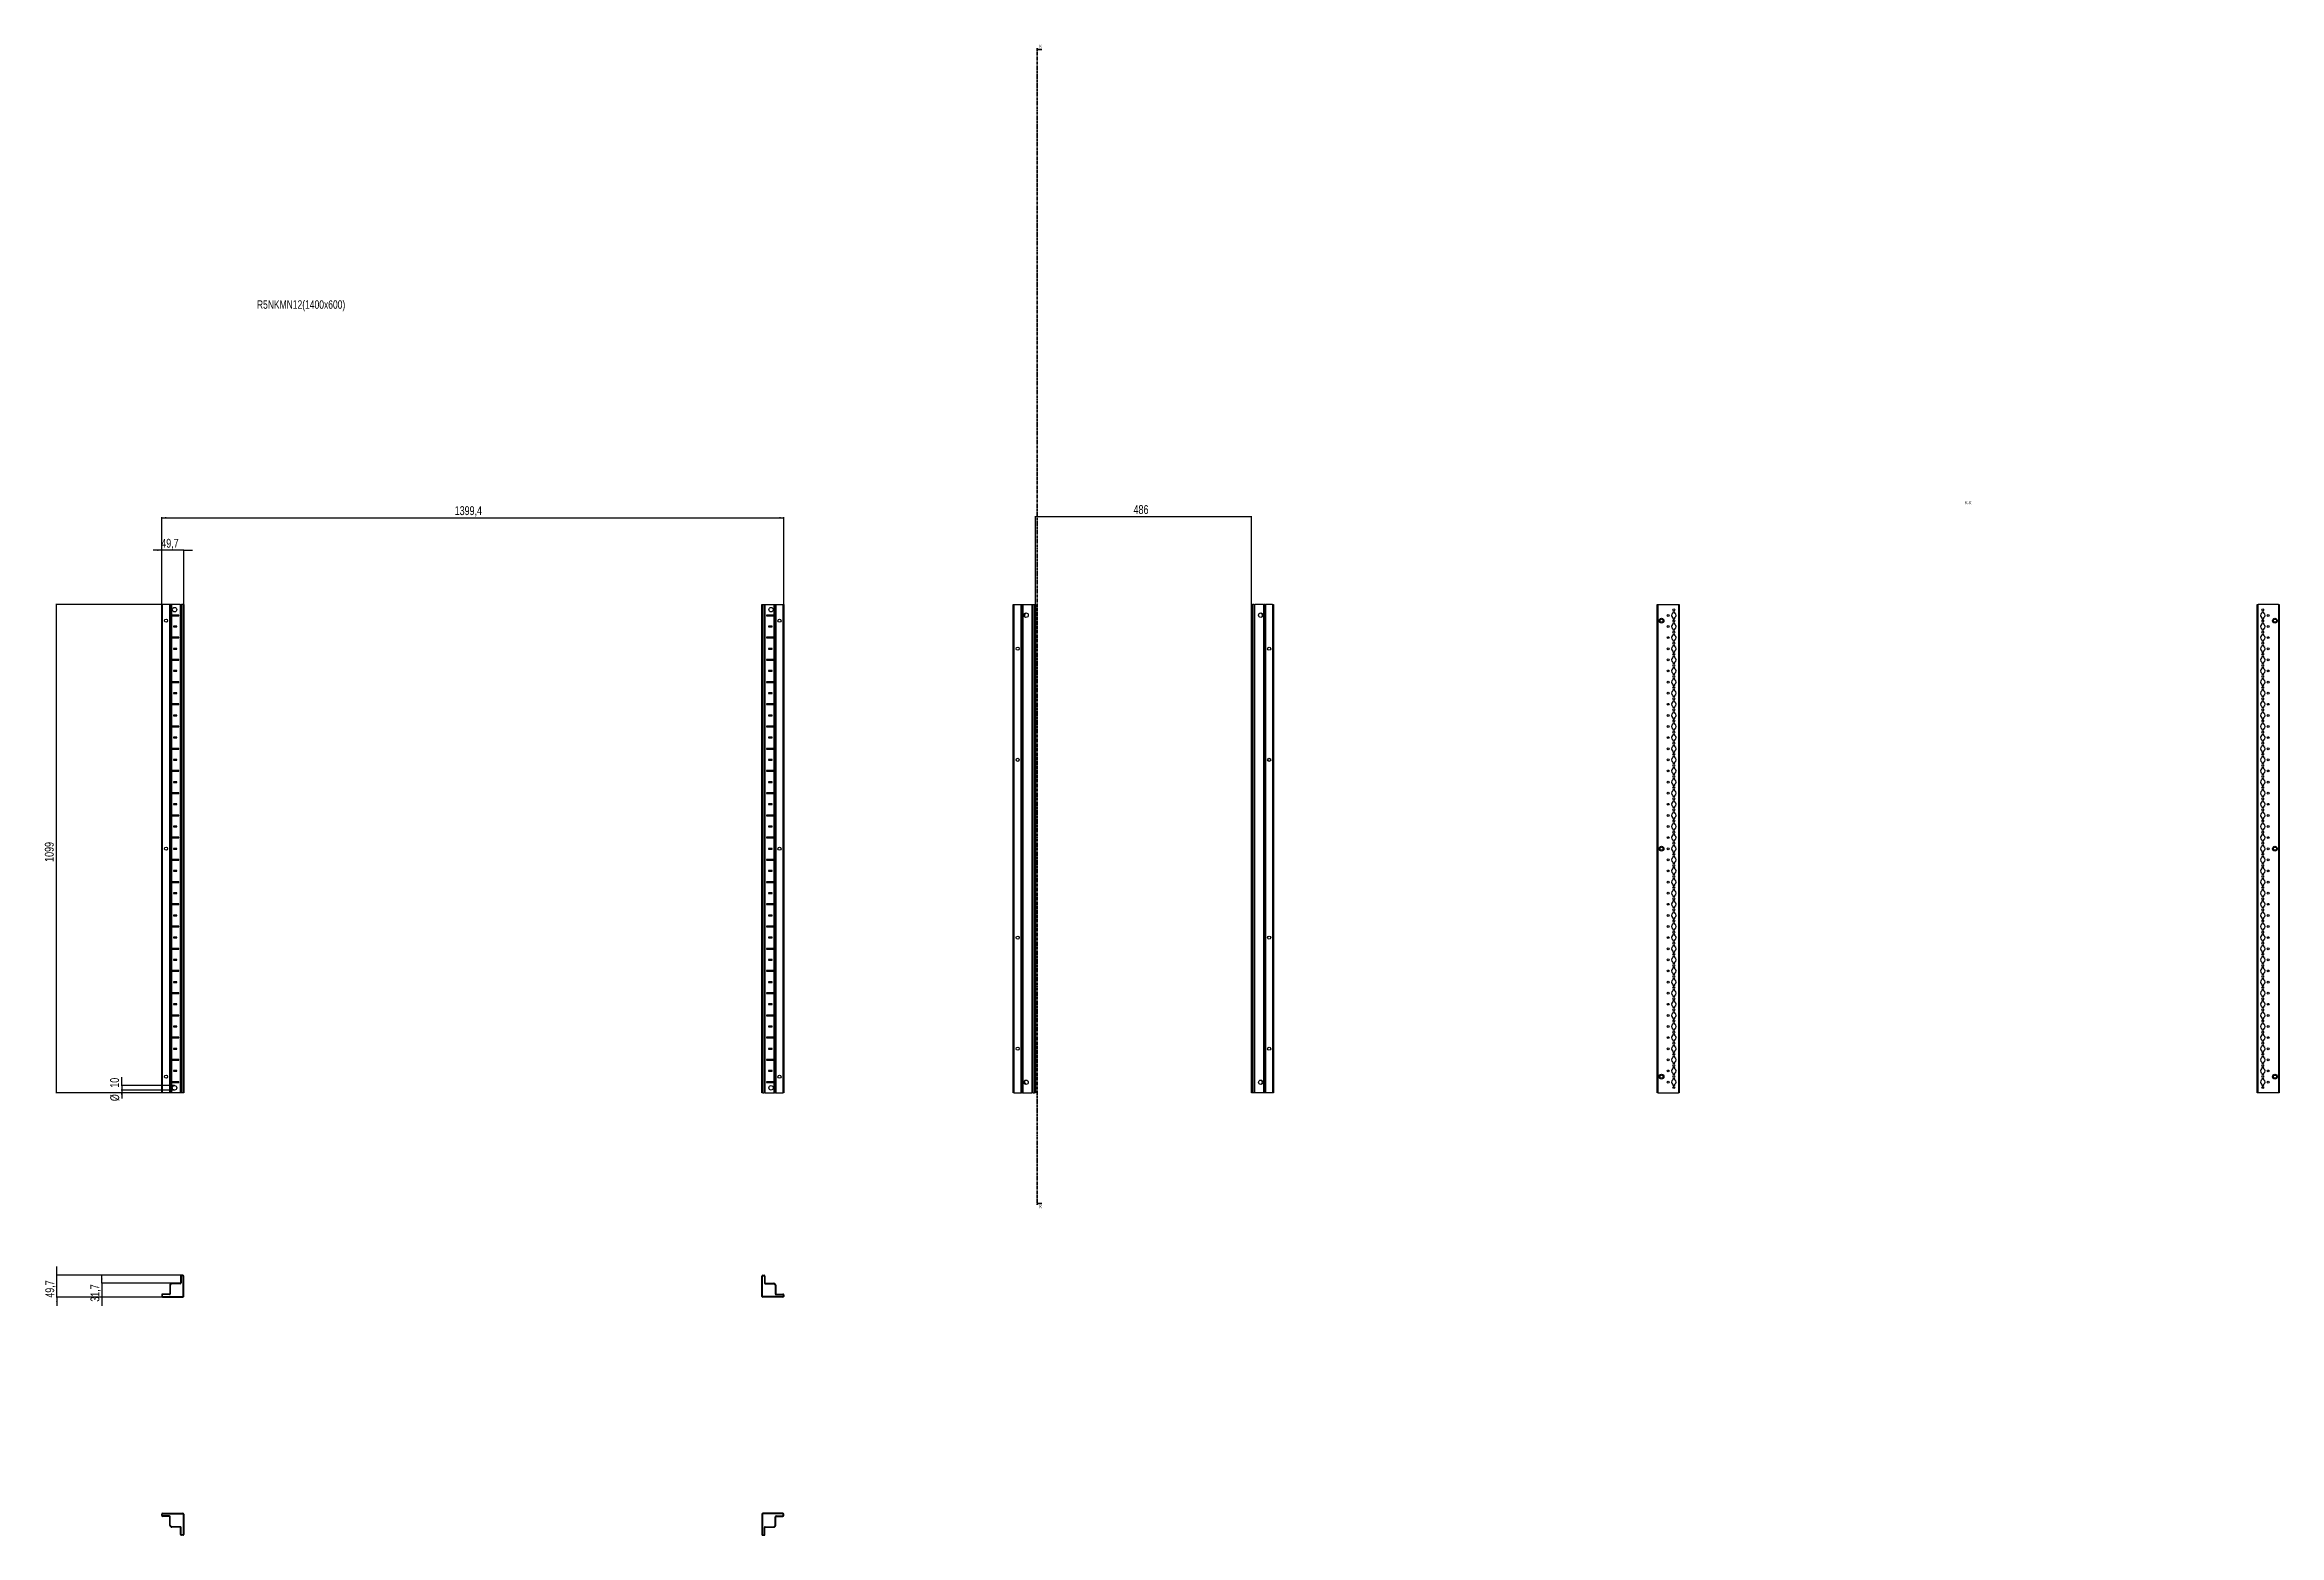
# Model space of a CAD drawing. Header units: millimetres. Extents: x -199 to 4827, y -1847 to 1507.
import ezdxf

# ---------------------------------------------------------------- set-up
doc = ezdxf.new("R2010")
doc.units = ezdxf.units.MM
doc.linetypes.add('CENTER', pattern=[10.16, 6.35, -1.27, 1.27, -1.27])
doc.layers.add('FORMAT', color=7, linetype='Continuous')
doc.styles.add('SLDTEXTSTYLE0', font='TXT', dxfattribs={"width": 0.75})
doc.dimstyles.new('SLDDIMSTYLE0', dxfattribs={"dimtxt": 20, "dimasz": 10, "dimexe": 0, "dimexo": 0.0625, "dimgap": 5, "dimtad": 2, "dimdec": 1, "dimrnd": 1e-09, "dimzin": 12, "dimdsep": 46, "dimtxsty": 'SLDTEXTSTYLE0', "dimsah": 1, "dimcen": 0.09, "dimadec": 0, "dimazin": 3, "dimtfac": 1, "dimtofl": 0, "dimtmove": 0, "dimatfit": 3, "dimfxl": 0, "dimfrac": 2, "dimtolj": 1, "dimtzin": 12, "dimarcsym": 0})
doc.dimstyles.new('SLDDIMSTYLE1', dxfattribs={"dimtxt": 20, "dimasz": 10, "dimexe": 0, "dimexo": 0.0625, "dimgap": 5, "dimtad": 2, "dimdec": 1, "dimrnd": 1e-09, "dimzin": 12, "dimdsep": 46, "dimtxsty": 'SLDTEXTSTYLE0', "dimsah": 1, "dimcen": 0.09, "dimadec": 0, "dimazin": 3, "dimtfac": 1, "dimtmove": 0, "dimatfit": 0, "dimfxl": 0, "dimfrac": 2, "dimtolj": 1, "dimtzin": 12, "dimarcsym": 0})

msp = doc.modelspace()

# ---------------------------------------------------------------- texts
at = {"color": 7, "linetype": 'Continuous', "char_height": 7, "attachment_point": 1, "style": 'SLDTEXTSTYLE0'}
for insert in [(2037.99, 1506.89), (2037.99, -1104.27)]:
    msp.add_mtext('K', dxfattribs=dict(at, insert=insert))
at = {"layer": 'FORMAT', "style": 'SLDTEXTSTYLE0'}
for s, insert, char_height, attachment_point in [('R5NKMN12(1400x600)', (278.18, 931.72), 19.05, 1), ('K-K', (4127.22, 479.8), 7, 2)]:
    msp.add_mtext(s, dxfattribs=dict(at, insert=insert, char_height=char_height, attachment_point=attachment_point))

# ---------------------------------------------------------------- blocks, each defined once
blk = doc.blocks.new('_D')
at = {"layer": 'FORMAT'}
for p, q in [((86.4, 247.2), (-174.2, 247.2)), ((-173.2, 247.2), (-173.2, -851.8)), ((86.4, -851.8), (-174.2, -851.8))]:
    blk.add_line(p, q, dxfattribs=at)
for points in [[(-173.2, 247.2), (-174.7, 237.2), (-171.6, 237.2)], [(-173.2, -851.8), (-171.6, -841.8), (-174.7, -841.8)]]:
    blk.add_solid(points, dxfattribs=at)
at = {"layer": 'FORMAT', "insert": (-198.9, -331.8), "char_height": 20, "attachment_point": 1, "rotation": 90, "style": 'SLDTEXTSTYLE0'}
blk.add_mtext('1099', dxfattribs=at)
blk = doc.blocks.new('_D_1')
at = {"layer": 'FORMAT'}
for p, q in [((64, 247.2), (64, 443.6)), ((64, 442.6), (1463.4, 442.6)), ((1463.4, 247.2), (1463.4, 443.6))]:
    blk.add_line(p, q, dxfattribs=at)
for points in [[(64, 442.6), (74, 441.1), (74, 444.2)], [(1463.4, 442.6), (1453.4, 444.2), (1453.4, 441.1)]]:
    blk.add_solid(points, dxfattribs=at)
at = {"layer": 'FORMAT', "insert": (723, 468.4), "char_height": 20, "attachment_point": 1, "style": 'SLDTEXTSTYLE0'}
blk.add_mtext('1399,4', dxfattribs=at)
blk = doc.blocks.new('_D_2')
at = {"layer": 'FORMAT'}
for p, q in [((64, 369.2), (44.7, 369.2)), ((64, 247.2), (64, 370.2)), ((113.7, 369.2), (64, 369.2)), ((113.7, 247.2), (113.7, 370.2)), ((113.7, 369.2), (132.9, 369.2))]:
    blk.add_line(p, q, dxfattribs=at)
for points in [[(64, 369.2), (54, 370.7), (54, 367.7)], [(113.7, 369.2), (123.7, 367.7), (123.7, 370.7)]]:
    blk.add_solid(points, dxfattribs=at)
at = {"layer": 'FORMAT', "insert": (63, 395), "char_height": 20, "attachment_point": 1, "style": 'SLDTEXTSTYLE0'}
blk.add_mtext('49,7', dxfattribs=at)
blk = doc.blocks.new('_D_3')
at = {"layer": 'FORMAT'}
for p, q in [((92.8, -835.3), (-27, -835.3)), ((92.8, -845.3), (-27, -845.3)), ((-26, -835.3), (-26, -816.1)), ((-26, -835.3), (-26, -845.3)), ((-26, -845.3), (-26, -864.5))]:
    blk.add_line(p, q, dxfattribs=at)
for points in [[(-26, -835.3), (-24.5, -825.3), (-27.6, -825.3)], [(-26, -845.3), (-27.6, -855.3), (-24.5, -855.3)]]:
    blk.add_solid(points, dxfattribs=at)
at = {"layer": 'FORMAT', "char_height": 20, "attachment_point": 1, "rotation": 90, "style": 'SLDTEXTSTYLE0'}
for s, insert in [('10', (-52.1, -840)), ('%%c', (-51.8, -870.2))]:
    blk.add_mtext(s, dxfattribs=dict(at, insert=insert))
blk = doc.blocks.new('_D_4')
at = {"layer": 'FORMAT'}
for p, q in [((2029.1, 247.2), (2029.1, 446)), ((2029.1, 445), (2515.1, 445)), ((2515.1, 247.2), (2515.1, 446))]:
    blk.add_line(p, q, dxfattribs=at)
for points in [[(2029.1, 445), (2039.1, 443.5), (2039.1, 446.5)], [(2515.1, 445), (2505.1, 446.5), (2505.1, 443.5)]]:
    blk.add_solid(points, dxfattribs=at)
at = {"layer": 'FORMAT', "insert": (2249.9, 470.8), "char_height": 20, "attachment_point": 1, "style": 'SLDTEXTSTYLE0'}
blk.add_mtext('486', dxfattribs=at)
blk = doc.blocks.new('_D_5')
at = {"layer": 'FORMAT'}
for p, q in [((-172.2, -1261.8), (-172.2, -1242.5)), ((108.5, -1261.8), (-173.2, -1261.8)), ((-172.2, -1311.5), (-172.2, -1261.8)), ((66, -1311.5), (-173.2, -1311.5)), ((-172.2, -1311.5), (-172.2, -1330.7))]:
    blk.add_line(p, q, dxfattribs=at)
for points in [[(-172.2, -1261.8), (-170.6, -1251.8), (-173.7, -1251.8)], [(-172.2, -1311.5), (-173.7, -1321.5), (-170.6, -1321.5)]]:
    blk.add_solid(points, dxfattribs=at)
at = {"layer": 'FORMAT', "insert": (-197.9, -1312.5), "char_height": 20, "attachment_point": 1, "rotation": 90, "style": 'SLDTEXTSTYLE0'}
blk.add_mtext('49,7', dxfattribs=at)
blk = doc.blocks.new('_D_6')
at = {"layer": 'FORMAT'}
for p, q in [((86.4, -1279.8), (-71.5, -1279.8)), ((-70.5, -1279.8), (-70.5, -1260.5)), ((-70.5, -1279.8), (-70.5, -1311.5)), ((66, -1311.5), (-71.5, -1311.5)), ((-70.5, -1311.5), (-70.5, -1330.7))]:
    blk.add_line(p, q, dxfattribs=at)
for points in [[(-70.5, -1279.8), (-69, -1269.8), (-72.1, -1269.8)], [(-70.5, -1311.5), (-72.1, -1321.5), (-69, -1321.5)]]:
    blk.add_solid(points, dxfattribs=at)
at = {"layer": 'FORMAT', "insert": (-96.3, -1321.5), "char_height": 20, "attachment_point": 1, "rotation": 90, "style": 'SLDTEXTSTYLE0'}
blk.add_mtext('31,7', dxfattribs=at)

# ---------------------------------------------------------------- dimensions: what is measured, and where the dimension line sits
at = {"layer": 'FORMAT'}
for base, p1, p2, angle, dimstyle, picture, middle in [((1463.38, 442.62), (63.98, 247.21), (1463.38, 247.21), 0, 'SLDDIMSTYLE0', '_D_1', (763.68, 442.62)), ((2515.07, 445), (2029.07, 247.21), (2515.07, 247.21), 0, 'SLDDIMSTYLE0', '_D_4', (2272.07, 445)), ((-173.15, -851.79), (86.42, 247.21), (86.42, -851.79), 90, 'SLDDIMSTYLE0', '_D', (-173.15, -302.29)), ((-172.17, -1261.77), (65.98, -1311.47), (108.48, -1261.77), 90, 'SLDDIMSTYLE1', '_D_5', (-172.17, -1286.62)), ((-70.54, -1311.47), (86.42, -1279.77), (65.98, -1311.47), 90, 'SLDDIMSTYLE1', '_D_6', (-70.54, -1295.62))]:
    dim = msp.add_linear_dim(base=base, p1=p1, p2=p2, angle=angle, dimstyle=dimstyle, dxfattribs=at)
    dim.commit()
    dim.dimension.update_dxf_attribs({"geometry": picture, "text_midpoint": middle, "dimtype": 160})
dim = msp.add_linear_dim(base=(63.98, 369.21), p1=(113.68, 247.21), p2=(63.98, 247.21), dimstyle='SLDDIMSTYLE1', dxfattribs=at)
dim.commit()
dim.dimension.update_dxf_attribs({"geometry": '_D_2', "text_midpoint": (88.83, 369.21), "dimtype": 160})
dim = msp.add_linear_dim(base=(-26.02, -845.29), p1=(92.83, -835.29), p2=(92.83, -845.29), angle=90, text='%%c<>', dimstyle='SLDDIMSTYLE1', dxfattribs=at)
dim.commit()
dim.dimension.update_dxf_attribs({"geometry": '_D_3', "text_midpoint": (-26.02, -840.29), "dimtype": 160})

# ---------------------------------------------------------------- linework, layer by layer
at = {"color": 7, "linetype": 'CENTER', "lineweight": 35}
msp.add_line((2032.8, 1499.09), (2032.8, -1103.67), dxfattribs=at)
at = {"color": 7, "linetype": 'Continuous', "lineweight": 35}
for p, q in [((2043.44, 1496.09), (2032.8, 1496.09)), ((2043.44, -1100.67), (2032.8, -1100.67))]:
    msp.add_line(p, q, dxfattribs=at)
at = {"color": 7, "linetype": 'Continuous', "lineweight": 25}
for p, q in [((63.98, -851.79), (63.98, 247.21)), ((63.98, 247.21), (65.98, 247.21)), ((81.33, 247.21), (65.98, 247.21)), ((81.33, 247.21), (81.98, 247.21)), ((81.98, -851.79), (81.98, 247.21)), ((81.98, 247.21), (82.56, 247.21)), ((83.77, 247.21), (82.56, 247.21)), ((83.77, -851.79), (83.77, 247.21)), ((83.8, 247.21), (83.77, 247.21)), ((83.8, -851.79), (83.8, 247.21)), ((85.01, 247.21), (83.8, 247.21)), ((85.01, 247.21), (86.42, 247.21)), ((85.93, 223.35), (85.93, 222.06)), ((86.58, 222.71), (85.93, 223.35)), ((86.58, 222.71), (85.93, 222.06)), ((105.83, 247.21), (86.42, 247.21)), ((102.83, 223.46), (86.42, 223.46)), ((86.42, 221.96), (102.83, 221.96)), ((102.08, 222.71), (86.58, 222.71)), ((102.08, 222.71), (102.83, 223.46)), ((102.08, 222.71), (102.83, 221.96)), ((102.83, 221.96), (102.83, 223.46)), ((105.83, 247.21), (106.48, 247.21)), ((106.48, -851.79), (106.48, 247.21)), ((106.48, 247.21), (108.48, 247.21)), ((111.68, 247.21), (108.48, 247.21)), ((111.68, 247.21), (113.68, 247.21)), ((113.68, 247.21), (113.68, -851.79)), ((1413.68, -851.79), (1413.68, 247.21)), ((1413.68, 247.21), (1415.68, 247.21)), ((1415.68, 247.21), (1418.88, 247.21)), ((1418.88, 247.21), (1420.88, 247.21)), ((1420.88, 247.21), (1420.88, -851.79)), ((1420.88, 247.21), (1421.53, 247.21)), ((1421.53, 247.21), (1440.93, 247.21)), ((1440.93, 223.46), (1424.53, 223.46)), ((1424.53, 223.46), (1424.53, 221.96)), ((1425.28, 222.71), (1424.53, 223.46)), ((1425.28, 222.71), (1424.53, 221.96)), ((1424.53, 221.96), (1440.93, 221.96)), ((1425.28, 222.71), (1440.78, 222.71)), ((1440.78, 222.71), (1441.42, 223.35)), ((1440.78, 222.71), (1441.42, 222.06)), ((1440.93, 247.21), (1442.34, 247.21)), ((1441.42, 222.06), (1441.42, 223.35)), ((1442.34, 247.21), (1443.55, 247.21)), ((1443.55, 247.21), (1443.55, -851.79)), ((1443.55, 247.21), (1443.58, 247.21)), ((1443.58, 247.21), (1443.58, -851.79)), ((1443.58, 247.21), (1444.79, 247.21)), ((1444.79, 247.21), (1445.38, 247.21)), ((1445.38, 247.21), (1445.38, -851.79)), ((1445.38, 247.21), (1446.03, 247.21)), ((1446.03, 247.21), (1461.38, 247.21)), ((1461.38, 247.21), (1463.38, 247.21)), ((1463.38, 247.21), (1463.38, -851.79)), ((1979.37, -851.79), (1979.37, 247.21)), ((1979.37, 247.21), (1981.37, 247.21)), ((1981.37, 247.21), (1996.72, 247.21)), ((1996.72, 247.21), (1997.37, 247.21)), ((1997.37, 223.46), (1997.37, 247.21)), ((1997.37, 247.21), (1997.95, 247.21)), ((1997.43, 223.35), (1997.37, 223.46)), ((1997.37, 223.46), (1997.37, 221.96)), ((1997.37, 221.96), (1997.43, 222.06)), ((1997.37, 173.46), (1997.37, 221.96)), ((1997.43, 222.06), (1997.43, 223.35)), ((1997.95, 247.21), (1999.16, 247.21)), ((1999.16, 247.21), (1999.16, -851.79)), ((1999.16, 247.21), (1999.2, 247.21)), ((1999.2, 247.21), (1999.2, -851.79)), ((1999.2, 247.21), (2000.4, 247.21)), ((2000.4, 247.21), (2001.82, 247.21)), ((2001.82, 247.21), (2021.22, 247.21)), ((2007.42, 227.73), (2007.42, 228.14)), ((2021.22, 247.21), (2021.87, 247.21)), ((2021.87, -851.79), (2021.87, 247.21)), ((2021.87, 247.21), (2023.87, 247.21)), ((2023.87, 247.21), (2027.07, 247.21)), ((2027.07, 247.21), (2029.07, 247.21)), ((2029.07, 247.21), (2029.07, -851.79)), ((2515.07, -851.79), (2515.07, 247.21)), ((2515.07, 247.21), (2517.07, 247.21)), ((2520.27, 247.21), (2517.07, 247.21)), ((2520.27, 247.21), (2522.27, 247.21)), ((2522.27, 247.21), (2522.27, -851.79)), ((2522.27, 247.21), (2522.92, 247.21)), ((2542.32, 247.21), (2522.92, 247.21)), ((2536.72, 228.14), (2536.72, 227.73)), ((2542.32, 247.21), (2543.73, 247.21)), ((2544.94, 247.21), (2543.73, 247.21)), ((2544.94, -851.79), (2544.94, 247.21)), ((2544.98, 247.21), (2544.94, 247.21)), ((2544.98, -851.79), (2544.98, 247.21)), ((2546.18, 247.21), (2544.98, 247.21)), ((2546.18, 247.21), (2546.77, 247.21)), ((2546.77, 223.46), (2546.71, 223.35)), ((2546.71, 223.35), (2546.71, 222.06)), ((2546.71, 222.06), (2546.77, 221.96)), ((2546.77, 247.21), (2546.77, 223.46)), ((2546.77, 247.21), (2547.42, 247.21)), ((2546.77, 221.96), (2546.77, 223.46)), ((2546.77, 221.96), (2546.77, 173.46)), ((2562.77, 247.21), (2547.42, 247.21)), ((2562.77, 247.21), (2564.77, 247.21)), ((2564.77, 247.21), (2564.77, -851.79)), ((3427.58, -851.79), (3427.58, 247.21)), ((3427.58, 247.21), (3429.58, 247.21)), ((3429.58, 247.21), (3475.28, 247.21)), ((3462.63, 229.61), (3462.63, 227.73)), ((3462.63, 217.68), (3462.63, 215.81)), ((3462.63, 204.61), (3462.63, 202.73)), ((3466.73, 230.11), (3463.13, 230.11)), ((3463.13, 215.31), (3466.73, 215.31)), ((3466.73, 205.11), (3463.13, 205.11)), ((3467.23, 227.73), (3467.23, 229.61)), ((3467.23, 215.81), (3467.23, 217.68)), ((3467.23, 202.73), (3467.23, 204.61)), ((3475.28, 247.21), (3477.28, 247.21)), ((3477.28, 247.21), (3477.28, -851.79)), ((4777.28, -851.79), (4777.28, 247.21)), ((4777.28, 247.21), (4779.28, 247.21)), ((4824.98, 247.21), (4779.28, 247.21)), ((4787.33, 229.61), (4787.33, 227.73)), ((4787.33, 217.68), (4787.33, 215.81)), ((4787.33, 204.61), (4787.33, 202.73)), ((4791.43, 230.11), (4787.83, 230.11)), ((4787.83, 215.31), (4791.43, 215.31)), ((4791.43, 205.11), (4787.83, 205.11)), ((4791.93, 227.73), (4791.93, 229.61)), ((4791.93, 215.81), (4791.93, 217.68)), ((4791.93, 202.73), (4791.93, 204.61)), ((4824.98, 247.21), (4826.98, 247.21)), ((4826.98, 247.21), (4826.98, -851.79)), ((85.93, 173.35), (85.93, 172.06)), ((86.58, 172.71), (85.93, 173.35)), ((86.58, 172.71), (85.93, 172.06)), ((102.83, 173.46), (86.42, 173.46)), ((86.42, 171.96), (102.83, 171.96)), ((102.08, 172.71), (86.58, 172.71)), ((98.33, 198.46), (90.33, 198.46)), ((90.33, 198.46), (90.33, 196.96)), ((91.08, 197.71), (90.33, 198.46)), ((91.08, 197.71), (90.33, 196.96)), ((90.33, 196.96), (98.33, 196.96)), ((97.58, 197.71), (91.08, 197.71)), ((97.58, 197.71), (98.33, 198.46)), ((97.58, 197.71), (98.33, 196.96)), ((98.33, 196.96), (98.33, 198.46)), ((102.08, 172.71), (102.83, 173.46)), ((102.08, 172.71), (102.83, 171.96)), ((102.83, 171.96), (102.83, 173.46)), ((1440.93, 173.46), (1424.53, 173.46)), ((1424.53, 173.46), (1424.53, 171.96)), ((1425.28, 172.71), (1424.53, 173.46)), ((1425.28, 172.71), (1424.53, 171.96)), ((1424.53, 171.96), (1440.93, 171.96)), ((1425.28, 172.71), (1440.78, 172.71)), ((1437.03, 198.46), (1429.03, 198.46)), ((1429.03, 198.46), (1429.03, 196.96)), ((1429.78, 197.71), (1429.03, 198.46)), ((1429.78, 197.71), (1429.03, 196.96)), ((1429.03, 196.96), (1437.03, 196.96)), ((1429.78, 197.71), (1436.28, 197.71)), ((1436.28, 197.71), (1437.03, 198.46)), ((1436.28, 197.71), (1437.03, 196.96)), ((1437.03, 196.96), (1437.03, 198.46)), ((1440.78, 172.71), (1441.42, 173.35)), ((1440.78, 172.71), (1441.42, 172.06)), ((1441.42, 172.06), (1441.42, 173.35)), ((1997.43, 173.35), (1997.37, 173.46)), ((1997.37, 173.46), (1997.37, 171.96)), ((1997.37, 171.96), (1997.43, 172.06)), ((1997.37, 123.46), (1997.37, 171.96)), ((1997.43, 172.06), (1997.43, 173.35)), ((2546.77, 173.46), (2546.71, 173.35)), ((2546.71, 173.35), (2546.71, 172.06)), ((2546.71, 172.06), (2546.77, 171.96)), ((2546.77, 171.96), (2546.77, 173.46)), ((2546.77, 171.96), (2546.77, 123.46)), ((3462.63, 192.68), (3462.63, 190.81)), ((3462.63, 179.61), (3462.63, 177.73)), ((3462.63, 167.68), (3462.63, 165.81)), ((3462.63, 154.61), (3462.63, 152.73)), ((3463.13, 190.31), (3466.73, 190.31)), ((3466.73, 180.11), (3463.13, 180.11)), ((3463.13, 165.31), (3466.73, 165.31)), ((3466.73, 155.11), (3463.13, 155.11)), ((3467.23, 190.81), (3467.23, 192.68)), ((3467.23, 177.73), (3467.23, 179.61)), ((3467.23, 165.81), (3467.23, 167.68)), ((3467.23, 152.73), (3467.23, 154.61)), ((4787.33, 192.68), (4787.33, 190.81)), ((4787.33, 179.61), (4787.33, 177.73)), ((4787.33, 167.68), (4787.33, 165.81)), ((4787.33, 154.61), (4787.33, 152.73)), ((4787.83, 190.31), (4791.43, 190.31)), ((4791.43, 180.11), (4787.83, 180.11)), ((4787.83, 165.31), (4791.43, 165.31)), ((4791.43, 155.11), (4787.83, 155.11)), ((4791.93, 190.81), (4791.93, 192.68)), ((4791.93, 177.73), (4791.93, 179.61)), ((4791.93, 165.81), (4791.93, 167.68)), ((4791.93, 152.73), (4791.93, 154.61)), ((85.93, 123.35), (85.93, 122.06)), ((86.58, 122.71), (85.93, 123.35)), ((86.58, 122.71), (85.93, 122.06)), ((102.83, 123.46), (86.42, 123.46)), ((86.42, 121.96), (102.83, 121.96)), ((102.08, 122.71), (86.58, 122.71)), ((98.33, 148.46), (90.33, 148.46)), ((90.33, 148.46), (90.33, 146.96)), ((91.08, 147.71), (90.33, 148.46)), ((91.08, 147.71), (90.33, 146.96)), ((90.33, 146.96), (98.33, 146.96)), ((97.58, 147.71), (91.08, 147.71)), ((97.58, 147.71), (98.33, 148.46)), ((97.58, 147.71), (98.33, 146.96)), ((98.33, 146.96), (98.33, 148.46)), ((102.08, 122.71), (102.83, 123.46)), ((102.08, 122.71), (102.83, 121.96)), ((102.83, 121.96), (102.83, 123.46)), ((1440.93, 123.46), (1424.53, 123.46)), ((1424.53, 123.46), (1424.53, 121.96)), ((1425.28, 122.71), (1424.53, 123.46)), ((1425.28, 122.71), (1424.53, 121.96)), ((1424.53, 121.96), (1440.93, 121.96)), ((1425.28, 122.71), (1440.78, 122.71)), ((1437.03, 148.46), (1429.03, 148.46)), ((1429.03, 148.46), (1429.03, 146.96)), ((1429.78, 147.71), (1429.03, 148.46)), ((1429.78, 147.71), (1429.03, 146.96)), ((1429.03, 146.96), (1437.03, 146.96)), ((1429.78, 147.71), (1436.28, 147.71)), ((1436.28, 147.71), (1437.03, 148.46)), ((1436.28, 147.71), (1437.03, 146.96)), ((1437.03, 146.96), (1437.03, 148.46)), ((1440.78, 122.71), (1441.42, 123.35)), ((1440.78, 122.71), (1441.42, 122.06)), ((1441.42, 122.06), (1441.42, 123.35)), ((1997.43, 123.35), (1997.37, 123.46)), ((1997.37, 123.46), (1997.37, 121.96)), ((1997.37, 121.96), (1997.43, 122.06)), ((1997.37, 73.46), (1997.37, 121.96)), ((1997.43, 122.06), (1997.43, 123.35)), ((2546.77, 123.46), (2546.71, 123.35)), ((2546.71, 123.35), (2546.71, 122.06)), ((2546.71, 122.06), (2546.77, 121.96)), ((2546.77, 121.96), (2546.77, 123.46)), ((2546.77, 121.96), (2546.77, 73.46)), ((3462.63, 142.68), (3462.63, 140.81)), ((3462.63, 129.61), (3462.63, 127.73)), ((3462.63, 117.68), (3462.63, 115.81)), ((3462.63, 104.61), (3462.63, 102.73)), ((3463.13, 140.31), (3466.73, 140.31)), ((3466.73, 130.11), (3463.13, 130.11)), ((3463.13, 115.31), (3466.73, 115.31)), ((3466.73, 105.11), (3463.13, 105.11)), ((3467.23, 140.81), (3467.23, 142.68)), ((3467.23, 127.73), (3467.23, 129.61)), ((3467.23, 115.81), (3467.23, 117.68)), ((3467.23, 102.73), (3467.23, 104.61)), ((4787.33, 142.68), (4787.33, 140.81)), ((4787.33, 129.61), (4787.33, 127.73)), ((4787.33, 117.68), (4787.33, 115.81)), ((4787.33, 104.61), (4787.33, 102.73)), ((4787.83, 140.31), (4791.43, 140.31)), ((4791.43, 130.11), (4787.83, 130.11)), ((4787.83, 115.31), (4791.43, 115.31)), ((4791.43, 105.11), (4787.83, 105.11)), ((4791.93, 140.81), (4791.93, 142.68)), ((4791.93, 127.73), (4791.93, 129.61)), ((4791.93, 115.81), (4791.93, 117.68)), ((4791.93, 102.73), (4791.93, 104.61)), ((85.93, 73.35), (85.93, 72.06)), ((86.58, 72.71), (85.93, 73.35)), ((86.58, 72.71), (85.93, 72.06)), ((102.83, 73.46), (86.42, 73.46)), ((86.42, 71.96), (102.83, 71.96)), ((102.08, 72.71), (86.58, 72.71)), ((98.33, 98.46), (90.33, 98.46)), ((90.33, 98.46), (90.33, 96.96)), ((91.08, 97.71), (90.33, 98.46)), ((91.08, 97.71), (90.33, 96.96)), ((90.33, 96.96), (98.33, 96.96)), ((97.58, 97.71), (91.08, 97.71)), ((97.58, 97.71), (98.33, 98.46)), ((97.58, 97.71), (98.33, 96.96)), ((98.33, 96.96), (98.33, 98.46)), ((102.08, 72.71), (102.83, 73.46)), ((102.08, 72.71), (102.83, 71.96)), ((102.83, 71.96), (102.83, 73.46)), ((1440.93, 73.46), (1424.53, 73.46)), ((1424.53, 73.46), (1424.53, 71.96)), ((1425.28, 72.71), (1424.53, 73.46)), ((1425.28, 72.71), (1424.53, 71.96)), ((1424.53, 71.96), (1440.93, 71.96)), ((1425.28, 72.71), (1440.78, 72.71)), ((1437.03, 98.46), (1429.03, 98.46)), ((1429.03, 98.46), (1429.03, 96.96)), ((1429.78, 97.71), (1429.03, 98.46)), ((1429.78, 97.71), (1429.03, 96.96)), ((1429.03, 96.96), (1437.03, 96.96)), ((1429.78, 97.71), (1436.28, 97.71)), ((1436.28, 97.71), (1437.03, 98.46)), ((1436.28, 97.71), (1437.03, 96.96)), ((1437.03, 96.96), (1437.03, 98.46)), ((1440.78, 72.71), (1441.42, 73.35)), ((1440.78, 72.71), (1441.42, 72.06)), ((1441.42, 72.06), (1441.42, 73.35)), ((1997.43, 73.35), (1997.37, 73.46)), ((1997.37, 73.46), (1997.37, 71.96)), ((1997.37, 71.96), (1997.43, 72.06)), ((1997.37, 23.46), (1997.37, 71.96)), ((1997.43, 72.06), (1997.43, 73.35)), ((2546.77, 73.46), (2546.71, 73.35)), ((2546.71, 73.35), (2546.71, 72.06)), ((2546.71, 72.06), (2546.77, 71.96)), ((2546.77, 71.96), (2546.77, 73.46)), ((2546.77, 71.96), (2546.77, 23.46)), ((3462.63, 92.68), (3462.63, 90.81)), ((3462.63, 79.61), (3462.63, 77.73)), ((3462.63, 67.68), (3462.63, 65.81)), ((3462.63, 54.61), (3462.63, 52.73)), ((3463.13, 90.31), (3466.73, 90.31)), ((3466.73, 80.11), (3463.13, 80.11)), ((3463.13, 65.31), (3466.73, 65.31)), ((3466.73, 55.11), (3463.13, 55.11)), ((3467.23, 90.81), (3467.23, 92.68)), ((3467.23, 77.73), (3467.23, 79.61)), ((3467.23, 65.81), (3467.23, 67.68)), ((3467.23, 52.73), (3467.23, 54.61)), ((4787.33, 92.68), (4787.33, 90.81)), ((4787.33, 79.61), (4787.33, 77.73)), ((4787.33, 67.68), (4787.33, 65.81)), ((4787.33, 54.61), (4787.33, 52.73)), ((4787.83, 90.31), (4791.43, 90.31)), ((4791.43, 80.11), (4787.83, 80.11)), ((4787.83, 65.31), (4791.43, 65.31)), ((4791.43, 55.11), (4787.83, 55.11)), ((4791.93, 90.81), (4791.93, 92.68)), ((4791.93, 77.73), (4791.93, 79.61)), ((4791.93, 65.81), (4791.93, 67.68)), ((4791.93, 52.73), (4791.93, 54.61)), ((85.93, 23.35), (85.93, 22.06)), ((86.58, 22.71), (85.93, 23.35)), ((86.58, 22.71), (85.93, 22.06)), ((102.83, 23.46), (86.42, 23.46)), ((86.42, 21.96), (102.83, 21.96)), ((102.08, 22.71), (86.58, 22.71)), ((98.33, 48.46), (90.33, 48.46)), ((90.33, 48.46), (90.33, 46.96)), ((91.08, 47.71), (90.33, 48.46)), ((91.08, 47.71), (90.33, 46.96)), ((90.33, 46.96), (98.33, 46.96)), ((97.58, 47.71), (91.08, 47.71)), ((97.58, 47.71), (98.33, 48.46)), ((97.58, 47.71), (98.33, 46.96)), ((98.33, 46.96), (98.33, 48.46)), ((102.08, 22.71), (102.83, 23.46)), ((102.08, 22.71), (102.83, 21.96)), ((102.83, 21.96), (102.83, 23.46)), ((1440.93, 23.46), (1424.53, 23.46)), ((1424.53, 23.46), (1424.53, 21.96)), ((1425.28, 22.71), (1424.53, 23.46)), ((1425.28, 22.71), (1424.53, 21.96)), ((1424.53, 21.96), (1440.93, 21.96)), ((1425.28, 22.71), (1440.78, 22.71)), ((1437.03, 48.46), (1429.03, 48.46)), ((1429.03, 48.46), (1429.03, 46.96)), ((1429.78, 47.71), (1429.03, 48.46)), ((1429.78, 47.71), (1429.03, 46.96)), ((1429.03, 46.96), (1437.03, 46.96)), ((1429.78, 47.71), (1436.28, 47.71)), ((1436.28, 47.71), (1437.03, 48.46)), ((1436.28, 47.71), (1437.03, 46.96)), ((1437.03, 46.96), (1437.03, 48.46)), ((1440.78, 22.71), (1441.42, 23.35)), ((1440.78, 22.71), (1441.42, 22.06)), ((1441.42, 22.06), (1441.42, 23.35)), ((1997.43, 23.35), (1997.37, 23.46)), ((1997.37, 23.46), (1997.37, 21.96)), ((1997.37, 21.96), (1997.43, 22.06)), ((1997.37, -26.54), (1997.37, 21.96)), ((1997.43, 22.06), (1997.43, 23.35)), ((2546.77, 23.46), (2546.71, 23.35)), ((2546.71, 23.35), (2546.71, 22.06)), ((2546.71, 22.06), (2546.77, 21.96)), ((2546.77, 21.96), (2546.77, 23.46)), ((2546.77, 21.96), (2546.77, -26.54)), ((3462.63, 42.68), (3462.63, 40.81)), ((3462.63, 29.61), (3462.63, 27.73)), ((3462.63, 17.68), (3462.63, 15.81)), ((3462.63, 4.61), (3462.63, 2.73)), ((3463.13, 40.31), (3466.73, 40.31)), ((3466.73, 30.11), (3463.13, 30.11)), ((3463.13, 15.31), (3466.73, 15.31)), ((3466.73, 5.11), (3463.13, 5.11)), ((3467.23, 40.81), (3467.23, 42.68)), ((3467.23, 27.73), (3467.23, 29.61)), ((3467.23, 15.81), (3467.23, 17.68)), ((3467.23, 2.73), (3467.23, 4.61)), ((4787.33, 42.68), (4787.33, 40.81)), ((4787.33, 29.61), (4787.33, 27.73)), ((4787.33, 17.68), (4787.33, 15.81)), ((4787.33, 4.61), (4787.33, 2.73)), ((4787.83, 40.31), (4791.43, 40.31)), ((4791.43, 30.11), (4787.83, 30.11)), ((4787.83, 15.31), (4791.43, 15.31)), ((4791.43, 5.11), (4787.83, 5.11)), ((4791.93, 40.81), (4791.93, 42.68)), ((4791.93, 27.73), (4791.93, 29.61)), ((4791.93, 15.81), (4791.93, 17.68)), ((4791.93, 2.73), (4791.93, 4.61)), ((85.93, -26.65), (85.93, -27.94)), ((86.58, -27.29), (85.93, -26.65)), ((86.58, -27.29), (85.93, -27.94)), ((102.83, -26.54), (86.42, -26.54)), ((86.42, -28.04), (102.83, -28.04)), ((102.08, -27.29), (86.58, -27.29)), ((98.33, -1.54), (90.33, -1.54)), ((90.33, -1.54), (90.33, -3.04)), ((91.08, -2.29), (90.33, -1.54)), ((91.08, -2.29), (90.33, -3.04)), ((90.33, -3.04), (98.33, -3.04)), ((97.58, -2.29), (91.08, -2.29)), ((97.58, -2.29), (98.33, -1.54)), ((97.58, -2.29), (98.33, -3.04)), ((98.33, -3.04), (98.33, -1.54)), ((102.08, -27.29), (102.83, -26.54)), ((102.08, -27.29), (102.83, -28.04)), ((102.83, -28.04), (102.83, -26.54)), ((1440.93, -26.54), (1424.53, -26.54)), ((1424.53, -26.54), (1424.53, -28.04)), ((1425.28, -27.29), (1424.53, -26.54)), ((1425.28, -27.29), (1424.53, -28.04)), ((1424.53, -28.04), (1440.93, -28.04)), ((1425.28, -27.29), (1440.78, -27.29)), ((1437.03, -1.54), (1429.03, -1.54)), ((1429.03, -1.54), (1429.03, -3.04)), ((1429.78, -2.29), (1429.03, -1.54)), ((1429.78, -2.29), (1429.03, -3.04)), ((1429.03, -3.04), (1437.03, -3.04)), ((1429.78, -2.29), (1436.28, -2.29)), ((1436.28, -2.29), (1437.03, -1.54)), ((1436.28, -2.29), (1437.03, -3.04)), ((1437.03, -3.04), (1437.03, -1.54)), ((1440.78, -27.29), (1441.42, -26.65)), ((1440.78, -27.29), (1441.42, -27.94)), ((1441.42, -27.94), (1441.42, -26.65)), ((1997.43, -26.65), (1997.37, -26.54)), ((1997.37, -26.54), (1997.37, -28.04)), ((1997.37, -28.04), (1997.43, -27.94)), ((1997.37, -76.54), (1997.37, -28.04)), ((1997.43, -27.94), (1997.43, -26.65)), ((2546.77, -26.54), (2546.71, -26.65)), ((2546.71, -26.65), (2546.71, -27.94)), ((2546.71, -27.94), (2546.77, -28.04)), ((2546.77, -28.04), (2546.77, -26.54)), ((2546.77, -28.04), (2546.77, -76.54)), ((3462.63, -7.32), (3462.63, -9.19)), ((3462.63, -20.39), (3462.63, -22.27)), ((3462.63, -32.32), (3462.63, -34.19)), ((3462.63, -45.39), (3462.63, -47.27)), ((3463.13, -9.69), (3466.73, -9.69)), ((3466.73, -19.89), (3463.13, -19.89)), ((3463.13, -34.69), (3466.73, -34.69)), ((3466.73, -44.89), (3463.13, -44.89)), ((3467.23, -9.19), (3467.23, -7.32)), ((3467.23, -22.27), (3467.23, -20.39)), ((3467.23, -34.19), (3467.23, -32.32)), ((3467.23, -47.27), (3467.23, -45.39)), ((4787.33, -7.32), (4787.33, -9.19)), ((4787.33, -20.39), (4787.33, -22.27)), ((4787.33, -32.32), (4787.33, -34.19)), ((4787.33, -45.39), (4787.33, -47.27)), ((4787.83, -9.69), (4791.43, -9.69)), ((4791.43, -19.89), (4787.83, -19.89)), ((4787.83, -34.69), (4791.43, -34.69)), ((4791.43, -44.89), (4787.83, -44.89)), ((4791.93, -9.19), (4791.93, -7.32)), ((4791.93, -22.27), (4791.93, -20.39)), ((4791.93, -34.19), (4791.93, -32.32)), ((4791.93, -47.27), (4791.93, -45.39)), ((85.93, -76.65), (85.93, -77.94)), ((86.58, -77.29), (85.93, -76.65)), ((86.58, -77.29), (85.93, -77.94)), ((102.83, -76.54), (86.42, -76.54)), ((86.42, -78.04), (102.83, -78.04)), ((102.08, -77.29), (86.58, -77.29)), ((98.33, -51.54), (90.33, -51.54)), ((90.33, -51.54), (90.33, -53.04)), ((91.08, -52.29), (90.33, -51.54)), ((91.08, -52.29), (90.33, -53.04)), ((90.33, -53.04), (98.33, -53.04)), ((97.58, -52.29), (91.08, -52.29)), ((97.58, -52.29), (98.33, -51.54)), ((97.58, -52.29), (98.33, -53.04)), ((98.33, -53.04), (98.33, -51.54)), ((102.08, -77.29), (102.83, -76.54)), ((102.08, -77.29), (102.83, -78.04)), ((102.83, -78.04), (102.83, -76.54)), ((1440.93, -76.54), (1424.53, -76.54)), ((1424.53, -76.54), (1424.53, -78.04)), ((1425.28, -77.29), (1424.53, -76.54)), ((1425.28, -77.29), (1424.53, -78.04)), ((1424.53, -78.04), (1440.93, -78.04)), ((1425.28, -77.29), (1440.78, -77.29)), ((1437.03, -51.54), (1429.03, -51.54)), ((1429.03, -51.54), (1429.03, -53.04)), ((1429.78, -52.29), (1429.03, -51.54)), ((1429.78, -52.29), (1429.03, -53.04)), ((1429.03, -53.04), (1437.03, -53.04)), ((1429.78, -52.29), (1436.28, -52.29)), ((1436.28, -52.29), (1437.03, -51.54)), ((1436.28, -52.29), (1437.03, -53.04)), ((1437.03, -53.04), (1437.03, -51.54)), ((1440.78, -77.29), (1441.42, -76.65)), ((1440.78, -77.29), (1441.42, -77.94)), ((1441.42, -77.94), (1441.42, -76.65)), ((1997.43, -76.65), (1997.37, -76.54)), ((1997.37, -76.54), (1997.37, -78.04)), ((1997.37, -78.04), (1997.43, -77.94)), ((1997.37, -126.54), (1997.37, -78.04)), ((1997.43, -77.94), (1997.43, -76.65)), ((2546.77, -76.54), (2546.71, -76.65)), ((2546.71, -76.65), (2546.71, -77.94)), ((2546.71, -77.94), (2546.77, -78.04)), ((2546.77, -78.04), (2546.77, -76.54)), ((2546.77, -78.04), (2546.77, -126.54)), ((3462.63, -57.32), (3462.63, -59.19)), ((3462.63, -70.39), (3462.63, -72.27)), ((3462.63, -82.32), (3462.63, -84.19)), ((3462.63, -95.39), (3462.63, -97.27)), ((3463.13, -59.69), (3466.73, -59.69)), ((3466.73, -69.89), (3463.13, -69.89)), ((3463.13, -84.69), (3466.73, -84.69)), ((3466.73, -94.89), (3463.13, -94.89)), ((3467.23, -59.19), (3467.23, -57.32)), ((3467.23, -72.27), (3467.23, -70.39)), ((3467.23, -84.19), (3467.23, -82.32)), ((3467.23, -97.27), (3467.23, -95.39)), ((4787.33, -57.32), (4787.33, -59.19)), ((4787.33, -70.39), (4787.33, -72.27)), ((4787.33, -82.32), (4787.33, -84.19)), ((4787.33, -95.39), (4787.33, -97.27)), ((4787.83, -59.69), (4791.43, -59.69)), ((4791.43, -69.89), (4787.83, -69.89)), ((4787.83, -84.69), (4791.43, -84.69)), ((4791.43, -94.89), (4787.83, -94.89)), ((4791.93, -59.19), (4791.93, -57.32)), ((4791.93, -72.27), (4791.93, -70.39)), ((4791.93, -84.19), (4791.93, -82.32)), ((4791.93, -97.27), (4791.93, -95.39)), ((85.93, -126.65), (85.93, -127.94)), ((86.58, -127.29), (85.93, -126.65)), ((86.58, -127.29), (85.93, -127.94)), ((102.83, -126.54), (86.42, -126.54)), ((86.42, -128.04), (102.83, -128.04)), ((102.08, -127.29), (86.58, -127.29)), ((98.33, -101.54), (90.33, -101.54)), ((90.33, -101.54), (90.33, -103.04)), ((91.08, -102.29), (90.33, -101.54)), ((91.08, -102.29), (90.33, -103.04)), ((90.33, -103.04), (98.33, -103.04)), ((97.58, -102.29), (91.08, -102.29)), ((97.58, -102.29), (98.33, -101.54)), ((97.58, -102.29), (98.33, -103.04)), ((98.33, -103.04), (98.33, -101.54)), ((102.08, -127.29), (102.83, -126.54)), ((102.08, -127.29), (102.83, -128.04)), ((102.83, -128.04), (102.83, -126.54)), ((1440.93, -126.54), (1424.53, -126.54)), ((1424.53, -126.54), (1424.53, -128.04)), ((1425.28, -127.29), (1424.53, -126.54)), ((1425.28, -127.29), (1424.53, -128.04)), ((1424.53, -128.04), (1440.93, -128.04)), ((1425.28, -127.29), (1440.78, -127.29)), ((1437.03, -101.54), (1429.03, -101.54)), ((1429.03, -101.54), (1429.03, -103.04)), ((1429.78, -102.29), (1429.03, -101.54)), ((1429.78, -102.29), (1429.03, -103.04)), ((1429.03, -103.04), (1437.03, -103.04)), ((1429.78, -102.29), (1436.28, -102.29)), ((1436.28, -102.29), (1437.03, -101.54)), ((1436.28, -102.29), (1437.03, -103.04)), ((1437.03, -103.04), (1437.03, -101.54)), ((1440.78, -127.29), (1441.42, -126.65)), ((1440.78, -127.29), (1441.42, -127.94)), ((1441.42, -127.94), (1441.42, -126.65)), ((1997.43, -126.65), (1997.37, -126.54)), ((1997.37, -126.54), (1997.37, -128.04)), ((1997.37, -128.04), (1997.43, -127.94)), ((1997.37, -176.54), (1997.37, -128.04)), ((1997.43, -127.94), (1997.43, -126.65)), ((2546.77, -126.54), (2546.71, -126.65)), ((2546.71, -126.65), (2546.71, -127.94)), ((2546.71, -127.94), (2546.77, -128.04)), ((2546.77, -128.04), (2546.77, -126.54)), ((2546.77, -128.04), (2546.77, -176.54)), ((3462.63, -107.32), (3462.63, -109.19)), ((3462.63, -120.39), (3462.63, -122.27)), ((3462.63, -132.32), (3462.63, -134.19)), ((3462.63, -145.39), (3462.63, -147.27)), ((3463.13, -109.69), (3466.73, -109.69)), ((3466.73, -119.89), (3463.13, -119.89)), ((3463.13, -134.69), (3466.73, -134.69)), ((3466.73, -144.89), (3463.13, -144.89)), ((3467.23, -109.19), (3467.23, -107.32)), ((3467.23, -122.27), (3467.23, -120.39)), ((3467.23, -134.19), (3467.23, -132.32)), ((3467.23, -147.27), (3467.23, -145.39)), ((4787.33, -107.32), (4787.33, -109.19)), ((4787.33, -120.39), (4787.33, -122.27)), ((4787.33, -132.32), (4787.33, -134.19)), ((4787.33, -145.39), (4787.33, -147.27)), ((4787.83, -109.69), (4791.43, -109.69)), ((4791.43, -119.89), (4787.83, -119.89)), ((4787.83, -134.69), (4791.43, -134.69)), ((4791.43, -144.89), (4787.83, -144.89)), ((4791.93, -109.19), (4791.93, -107.32)), ((4791.93, -122.27), (4791.93, -120.39)), ((4791.93, -134.19), (4791.93, -132.32)), ((4791.93, -147.27), (4791.93, -145.39)), ((85.93, -176.65), (85.93, -177.94)), ((86.58, -177.29), (85.93, -176.65)), ((86.58, -177.29), (85.93, -177.94)), ((102.83, -176.54), (86.42, -176.54)), ((86.42, -178.04), (102.83, -178.04)), ((102.08, -177.29), (86.58, -177.29)), ((98.33, -151.54), (90.33, -151.54)), ((90.33, -151.54), (90.33, -153.04)), ((91.08, -152.29), (90.33, -151.54)), ((91.08, -152.29), (90.33, -153.04)), ((90.33, -153.04), (98.33, -153.04)), ((97.58, -152.29), (91.08, -152.29)), ((97.58, -152.29), (98.33, -151.54)), ((97.58, -152.29), (98.33, -153.04)), ((98.33, -153.04), (98.33, -151.54)), ((102.08, -177.29), (102.83, -176.54)), ((102.08, -177.29), (102.83, -178.04)), ((102.83, -178.04), (102.83, -176.54)), ((1440.93, -176.54), (1424.53, -176.54)), ((1424.53, -176.54), (1424.53, -178.04)), ((1425.28, -177.29), (1424.53, -176.54)), ((1425.28, -177.29), (1424.53, -178.04)), ((1424.53, -178.04), (1440.93, -178.04)), ((1425.28, -177.29), (1440.78, -177.29)), ((1437.03, -151.54), (1429.03, -151.54)), ((1429.03, -151.54), (1429.03, -153.04)), ((1429.78, -152.29), (1429.03, -151.54)), ((1429.78, -152.29), (1429.03, -153.04)), ((1429.03, -153.04), (1437.03, -153.04)), ((1429.78, -152.29), (1436.28, -152.29)), ((1436.28, -152.29), (1437.03, -151.54)), ((1436.28, -152.29), (1437.03, -153.04)), ((1437.03, -153.04), (1437.03, -151.54)), ((1440.78, -177.29), (1441.42, -176.65)), ((1440.78, -177.29), (1441.42, -177.94)), ((1441.42, -177.94), (1441.42, -176.65)), ((1997.43, -176.65), (1997.37, -176.54)), ((1997.37, -176.54), (1997.37, -178.04)), ((1997.37, -178.04), (1997.43, -177.94)), ((1997.37, -226.54), (1997.37, -178.04)), ((1997.43, -177.94), (1997.43, -176.65)), ((2546.77, -176.54), (2546.71, -176.65)), ((2546.71, -176.65), (2546.71, -177.94)), ((2546.71, -177.94), (2546.77, -178.04)), ((2546.77, -178.04), (2546.77, -176.54)), ((2546.77, -178.04), (2546.77, -226.54)), ((3462.63, -157.32), (3462.63, -159.19)), ((3462.63, -170.39), (3462.63, -172.27)), ((3462.63, -182.32), (3462.63, -184.19)), ((3462.63, -195.39), (3462.63, -197.27)), ((3463.13, -159.69), (3466.73, -159.69)), ((3466.73, -169.89), (3463.13, -169.89)), ((3463.13, -184.69), (3466.73, -184.69)), ((3466.73, -194.89), (3463.13, -194.89)), ((3467.23, -159.19), (3467.23, -157.32)), ((3467.23, -172.27), (3467.23, -170.39)), ((3467.23, -184.19), (3467.23, -182.32)), ((3467.23, -197.27), (3467.23, -195.39)), ((4787.33, -157.32), (4787.33, -159.19)), ((4787.33, -170.39), (4787.33, -172.27)), ((4787.33, -182.32), (4787.33, -184.19)), ((4787.33, -195.39), (4787.33, -197.27)), ((4787.83, -159.69), (4791.43, -159.69)), ((4791.43, -169.89), (4787.83, -169.89)), ((4787.83, -184.69), (4791.43, -184.69)), ((4791.43, -194.89), (4787.83, -194.89)), ((4791.93, -159.19), (4791.93, -157.32)), ((4791.93, -172.27), (4791.93, -170.39)), ((4791.93, -184.19), (4791.93, -182.32)), ((4791.93, -197.27), (4791.93, -195.39)), ((85.93, -226.65), (85.93, -227.94)), ((86.58, -227.29), (85.93, -226.65)), ((86.58, -227.29), (85.93, -227.94)), ((102.83, -226.54), (86.42, -226.54)), ((86.42, -228.04), (102.83, -228.04)), ((102.08, -227.29), (86.58, -227.29)), ((98.33, -201.54), (90.33, -201.54)), ((90.33, -201.54), (90.33, -203.04)), ((91.08, -202.29), (90.33, -201.54)), ((91.08, -202.29), (90.33, -203.04)), ((90.33, -203.04), (98.33, -203.04)), ((97.58, -202.29), (91.08, -202.29)), ((97.58, -202.29), (98.33, -201.54)), ((97.58, -202.29), (98.33, -203.04)), ((98.33, -203.04), (98.33, -201.54)), ((102.08, -227.29), (102.83, -226.54)), ((102.08, -227.29), (102.83, -228.04)), ((102.83, -228.04), (102.83, -226.54)), ((1440.93, -226.54), (1424.53, -226.54)), ((1424.53, -226.54), (1424.53, -228.04)), ((1425.28, -227.29), (1424.53, -226.54)), ((1425.28, -227.29), (1424.53, -228.04)), ((1424.53, -228.04), (1440.93, -228.04)), ((1425.28, -227.29), (1440.78, -227.29)), ((1437.03, -201.54), (1429.03, -201.54)), ((1429.03, -201.54), (1429.03, -203.04)), ((1429.78, -202.29), (1429.03, -201.54)), ((1429.78, -202.29), (1429.03, -203.04)), ((1429.03, -203.04), (1437.03, -203.04)), ((1429.78, -202.29), (1436.28, -202.29)), ((1436.28, -202.29), (1437.03, -201.54)), ((1436.28, -202.29), (1437.03, -203.04)), ((1437.03, -203.04), (1437.03, -201.54)), ((1440.78, -227.29), (1441.42, -226.65)), ((1440.78, -227.29), (1441.42, -227.94)), ((1441.42, -227.94), (1441.42, -226.65)), ((1997.43, -226.65), (1997.37, -226.54)), ((1997.37, -226.54), (1997.37, -228.04)), ((1997.37, -228.04), (1997.43, -227.94)), ((1997.37, -276.54), (1997.37, -228.04)), ((1997.43, -227.94), (1997.43, -226.65)), ((2546.77, -226.54), (2546.71, -226.65)), ((2546.71, -226.65), (2546.71, -227.94)), ((2546.71, -227.94), (2546.77, -228.04)), ((2546.77, -228.04), (2546.77, -226.54)), ((2546.77, -228.04), (2546.77, -276.54)), ((3462.63, -207.32), (3462.63, -209.19)), ((3462.63, -220.39), (3462.63, -222.27)), ((3462.63, -232.32), (3462.63, -234.19)), ((3462.63, -245.39), (3462.63, -247.27)), ((3463.13, -209.69), (3466.73, -209.69)), ((3466.73, -219.89), (3463.13, -219.89)), ((3463.13, -234.69), (3466.73, -234.69)), ((3466.73, -244.89), (3463.13, -244.89)), ((3467.23, -209.19), (3467.23, -207.32)), ((3467.23, -222.27), (3467.23, -220.39)), ((3467.23, -234.19), (3467.23, -232.32)), ((3467.23, -247.27), (3467.23, -245.39)), ((4787.33, -207.32), (4787.33, -209.19)), ((4787.33, -220.39), (4787.33, -222.27)), ((4787.33, -232.32), (4787.33, -234.19)), ((4787.33, -245.39), (4787.33, -247.27)), ((4787.83, -209.69), (4791.43, -209.69)), ((4791.43, -219.89), (4787.83, -219.89)), ((4787.83, -234.69), (4791.43, -234.69)), ((4791.43, -244.89), (4787.83, -244.89)), ((4791.93, -209.19), (4791.93, -207.32)), ((4791.93, -222.27), (4791.93, -220.39)), ((4791.93, -234.19), (4791.93, -232.32)), ((4791.93, -247.27), (4791.93, -245.39)), ((85.93, -276.65), (85.93, -277.94)), ((86.58, -277.29), (85.93, -276.65)), ((86.58, -277.29), (85.93, -277.94)), ((102.83, -276.54), (86.42, -276.54)), ((86.42, -278.04), (102.83, -278.04)), ((102.08, -277.29), (86.58, -277.29)), ((98.33, -251.54), (90.33, -251.54)), ((90.33, -251.54), (90.33, -253.04)), ((91.08, -252.29), (90.33, -251.54)), ((91.08, -252.29), (90.33, -253.04)), ((90.33, -253.04), (98.33, -253.04)), ((98.33, -301.54), (90.33, -301.54)), ((90.33, -301.54), (90.33, -303.04)), ((91.08, -302.29), (90.33, -301.54)), ((97.58, -252.29), (91.08, -252.29)), ((97.58, -252.29), (98.33, -251.54)), ((97.58, -252.29), (98.33, -253.04)), ((97.58, -302.29), (98.33, -301.54)), ((98.33, -253.04), (98.33, -251.54)), ((98.33, -303.04), (98.33, -301.54)), ((102.08, -277.29), (102.83, -276.54)), ((102.08, -277.29), (102.83, -278.04)), ((102.83, -278.04), (102.83, -276.54)), ((1440.93, -276.54), (1424.53, -276.54)), ((1424.53, -276.54), (1424.53, -278.04)), ((1425.28, -277.29), (1424.53, -276.54)), ((1425.28, -277.29), (1424.53, -278.04)), ((1424.53, -278.04), (1440.93, -278.04)), ((1425.28, -277.29), (1440.78, -277.29)), ((1437.03, -251.54), (1429.03, -251.54)), ((1429.03, -251.54), (1429.03, -253.04)), ((1429.78, -252.29), (1429.03, -251.54)), ((1429.78, -252.29), (1429.03, -253.04)), ((1429.03, -253.04), (1437.03, -253.04)), ((1437.03, -301.54), (1429.03, -301.54)), ((1429.03, -301.54), (1429.03, -303.04)), ((1429.78, -302.29), (1429.03, -301.54)), ((1429.78, -252.29), (1436.28, -252.29)), ((1436.28, -252.29), (1437.03, -251.54)), ((1436.28, -252.29), (1437.03, -253.04)), ((1436.28, -302.29), (1437.03, -301.54)), ((1437.03, -253.04), (1437.03, -251.54)), ((1437.03, -303.04), (1437.03, -301.54)), ((1440.78, -277.29), (1441.42, -276.65)), ((1440.78, -277.29), (1441.42, -277.94)), ((1441.42, -277.94), (1441.42, -276.65)), ((1997.43, -276.65), (1997.37, -276.54)), ((1997.37, -276.54), (1997.37, -278.04)), ((1997.37, -278.04), (1997.43, -277.94)), ((1997.37, -326.54), (1997.37, -278.04)), ((1997.43, -277.94), (1997.43, -276.65)), ((2546.77, -276.54), (2546.71, -276.65)), ((2546.71, -276.65), (2546.71, -277.94)), ((2546.71, -277.94), (2546.77, -278.04)), ((2546.77, -278.04), (2546.77, -276.54)), ((2546.77, -278.04), (2546.77, -326.54)), ((3462.63, -257.32), (3462.63, -259.19)), ((3462.63, -270.39), (3462.63, -272.27)), ((3462.63, -282.32), (3462.63, -284.19)), ((3462.63, -295.39), (3462.63, -297.27)), ((3463.13, -259.69), (3466.73, -259.69)), ((3466.73, -269.89), (3463.13, -269.89)), ((3463.13, -284.69), (3466.73, -284.69)), ((3466.73, -294.89), (3463.13, -294.89)), ((3467.23, -259.19), (3467.23, -257.32)), ((3467.23, -272.27), (3467.23, -270.39)), ((3467.23, -284.19), (3467.23, -282.32)), ((3467.23, -297.27), (3467.23, -295.39)), ((4787.33, -257.32), (4787.33, -259.19)), ((4787.33, -270.39), (4787.33, -272.27)), ((4787.33, -282.32), (4787.33, -284.19)), ((4787.33, -295.39), (4787.33, -297.27)), ((4787.83, -259.69), (4791.43, -259.69)), ((4791.43, -269.89), (4787.83, -269.89)), ((4787.83, -284.69), (4791.43, -284.69)), ((4791.43, -294.89), (4787.83, -294.89)), ((4791.93, -259.19), (4791.93, -257.32)), ((4791.93, -272.27), (4791.93, -270.39)), ((4791.93, -284.19), (4791.93, -282.32)), ((4791.93, -297.27), (4791.93, -295.39)), ((85.93, -326.65), (85.93, -327.94)), ((86.58, -327.29), (85.93, -326.65)), ((86.58, -327.29), (85.93, -327.94)), ((102.83, -326.54), (86.42, -326.54)), ((86.42, -328.04), (102.83, -328.04)), ((102.08, -327.29), (86.58, -327.29)), ((91.08, -302.29), (90.33, -303.04)), ((90.33, -303.04), (98.33, -303.04)), ((98.33, -351.54), (90.33, -351.54)), ((90.33, -351.54), (90.33, -353.04)), ((91.08, -352.29), (90.33, -351.54)), ((97.58, -302.29), (91.08, -302.29)), ((97.58, -302.29), (98.33, -303.04)), ((97.58, -352.29), (98.33, -351.54)), ((98.33, -353.04), (98.33, -351.54)), ((102.08, -327.29), (102.83, -326.54)), ((102.08, -327.29), (102.83, -328.04)), ((102.83, -328.04), (102.83, -326.54)), ((1440.93, -326.54), (1424.53, -326.54)), ((1424.53, -326.54), (1424.53, -328.04)), ((1425.28, -327.29), (1424.53, -326.54)), ((1425.28, -327.29), (1424.53, -328.04)), ((1424.53, -328.04), (1440.93, -328.04)), ((1425.28, -327.29), (1440.78, -327.29)), ((1429.78, -302.29), (1429.03, -303.04)), ((1429.03, -303.04), (1437.03, -303.04)), ((1437.03, -351.54), (1429.03, -351.54)), ((1429.03, -351.54), (1429.03, -353.04)), ((1429.78, -352.29), (1429.03, -351.54)), ((1429.78, -302.29), (1436.28, -302.29)), ((1436.28, -302.29), (1437.03, -303.04)), ((1436.28, -352.29), (1437.03, -351.54)), ((1437.03, -353.04), (1437.03, -351.54)), ((1440.78, -327.29), (1441.42, -326.65)), ((1440.78, -327.29), (1441.42, -327.94)), ((1441.42, -327.94), (1441.42, -326.65)), ((1997.43, -326.65), (1997.37, -326.54)), ((1997.37, -326.54), (1997.37, -328.04)), ((1997.37, -328.04), (1997.43, -327.94)), ((1997.37, -376.54), (1997.37, -328.04)), ((1997.43, -327.94), (1997.43, -326.65)), ((2546.77, -326.54), (2546.71, -326.65)), ((2546.71, -326.65), (2546.71, -327.94)), ((2546.71, -327.94), (2546.77, -328.04)), ((2546.77, -328.04), (2546.77, -326.54)), ((2546.77, -328.04), (2546.77, -376.54)), ((3462.63, -307.32), (3462.63, -309.19)), ((3462.63, -320.39), (3462.63, -322.27)), ((3462.63, -332.32), (3462.63, -334.19)), ((3462.63, -345.39), (3462.63, -347.27)), ((3463.13, -309.69), (3466.73, -309.69)), ((3466.73, -319.89), (3463.13, -319.89)), ((3463.13, -334.69), (3466.73, -334.69)), ((3466.73, -344.89), (3463.13, -344.89)), ((3467.23, -309.19), (3467.23, -307.32)), ((3467.23, -322.27), (3467.23, -320.39)), ((3467.23, -334.19), (3467.23, -332.32)), ((3467.23, -347.27), (3467.23, -345.39)), ((4787.33, -307.32), (4787.33, -309.19)), ((4787.33, -320.39), (4787.33, -322.27)), ((4787.33, -332.32), (4787.33, -334.19)), ((4787.33, -345.39), (4787.33, -347.27)), ((4787.83, -309.69), (4791.43, -309.69)), ((4791.43, -319.89), (4787.83, -319.89)), ((4787.83, -334.69), (4791.43, -334.69)), ((4791.43, -344.89), (4787.83, -344.89)), ((4791.93, -309.19), (4791.93, -307.32)), ((4791.93, -322.27), (4791.93, -320.39)), ((4791.93, -334.19), (4791.93, -332.32)), ((4791.93, -347.27), (4791.93, -345.39)), ((85.93, -376.65), (85.93, -377.94)), ((86.58, -377.29), (85.93, -376.65)), ((86.58, -377.29), (85.93, -377.94)), ((102.83, -376.54), (86.42, -376.54)), ((86.42, -378.04), (102.83, -378.04)), ((102.08, -377.29), (86.58, -377.29)), ((91.08, -352.29), (90.33, -353.04)), ((90.33, -353.04), (98.33, -353.04)), ((98.33, -401.54), (90.33, -401.54)), ((90.33, -401.54), (90.33, -403.04)), ((91.08, -402.29), (90.33, -401.54)), ((97.58, -352.29), (91.08, -352.29)), ((97.58, -352.29), (98.33, -353.04)), ((97.58, -402.29), (98.33, -401.54)), ((98.33, -403.04), (98.33, -401.54)), ((102.08, -377.29), (102.83, -376.54)), ((102.08, -377.29), (102.83, -378.04)), ((102.83, -378.04), (102.83, -376.54)), ((1440.93, -376.54), (1424.53, -376.54)), ((1424.53, -376.54), (1424.53, -378.04)), ((1425.28, -377.29), (1424.53, -376.54)), ((1425.28, -377.29), (1424.53, -378.04)), ((1424.53, -378.04), (1440.93, -378.04)), ((1425.28, -377.29), (1440.78, -377.29)), ((1429.78, -352.29), (1429.03, -353.04)), ((1429.03, -353.04), (1437.03, -353.04)), ((1437.03, -401.54), (1429.03, -401.54)), ((1429.03, -401.54), (1429.03, -403.04)), ((1429.78, -402.29), (1429.03, -401.54)), ((1429.78, -352.29), (1436.28, -352.29)), ((1436.28, -352.29), (1437.03, -353.04)), ((1436.28, -402.29), (1437.03, -401.54)), ((1437.03, -403.04), (1437.03, -401.54)), ((1440.78, -377.29), (1441.42, -376.65)), ((1440.78, -377.29), (1441.42, -377.94)), ((1441.42, -377.94), (1441.42, -376.65)), ((1997.43, -376.65), (1997.37, -376.54)), ((1997.37, -376.54), (1997.37, -378.04)), ((1997.37, -378.04), (1997.43, -377.94)), ((1997.37, -426.54), (1997.37, -378.04)), ((1997.43, -377.94), (1997.43, -376.65)), ((2546.77, -376.54), (2546.71, -376.65)), ((2546.71, -376.65), (2546.71, -377.94)), ((2546.71, -377.94), (2546.77, -378.04)), ((2546.77, -378.04), (2546.77, -376.54)), ((2546.77, -378.04), (2546.77, -426.54)), ((3462.63, -357.32), (3462.63, -359.19)), ((3462.63, -370.39), (3462.63, -372.27)), ((3462.63, -382.32), (3462.63, -384.19)), ((3462.63, -395.39), (3462.63, -397.27)), ((3463.13, -359.69), (3466.73, -359.69)), ((3466.73, -369.89), (3463.13, -369.89)), ((3463.13, -384.69), (3466.73, -384.69)), ((3466.73, -394.89), (3463.13, -394.89)), ((3467.23, -359.19), (3467.23, -357.32)), ((3467.23, -372.27), (3467.23, -370.39)), ((3467.23, -384.19), (3467.23, -382.32)), ((3467.23, -397.27), (3467.23, -395.39)), ((4787.33, -357.32), (4787.33, -359.19)), ((4787.33, -370.39), (4787.33, -372.27)), ((4787.33, -382.32), (4787.33, -384.19)), ((4787.33, -395.39), (4787.33, -397.27)), ((4787.83, -359.69), (4791.43, -359.69)), ((4791.43, -369.89), (4787.83, -369.89)), ((4787.83, -384.69), (4791.43, -384.69)), ((4791.43, -394.89), (4787.83, -394.89)), ((4791.93, -359.19), (4791.93, -357.32)), ((4791.93, -372.27), (4791.93, -370.39)), ((4791.93, -384.19), (4791.93, -382.32)), ((4791.93, -397.27), (4791.93, -395.39)), ((85.93, -426.65), (85.93, -427.94)), ((86.58, -427.29), (85.93, -426.65)), ((86.58, -427.29), (85.93, -427.94)), ((102.83, -426.54), (86.42, -426.54)), ((86.42, -428.04), (102.83, -428.04)), ((102.08, -427.29), (86.58, -427.29)), ((91.08, -402.29), (90.33, -403.04)), ((90.33, -403.04), (98.33, -403.04)), ((98.33, -451.54), (90.33, -451.54)), ((90.33, -451.54), (90.33, -453.04)), ((91.08, -452.29), (90.33, -451.54)), ((91.08, -452.29), (90.33, -453.04)), ((97.58, -402.29), (91.08, -402.29)), ((97.58, -452.29), (91.08, -452.29)), ((97.58, -402.29), (98.33, -403.04)), ((97.58, -452.29), (98.33, -451.54)), ((97.58, -452.29), (98.33, -453.04)), ((98.33, -453.04), (98.33, -451.54)), ((102.08, -427.29), (102.83, -426.54)), ((102.08, -427.29), (102.83, -428.04)), ((102.83, -428.04), (102.83, -426.54)), ((1440.93, -426.54), (1424.53, -426.54)), ((1424.53, -426.54), (1424.53, -428.04)), ((1425.28, -427.29), (1424.53, -426.54)), ((1425.28, -427.29), (1424.53, -428.04)), ((1424.53, -428.04), (1440.93, -428.04)), ((1425.28, -427.29), (1440.78, -427.29)), ((1429.78, -402.29), (1429.03, -403.04)), ((1429.03, -403.04), (1437.03, -403.04)), ((1437.03, -451.54), (1429.03, -451.54)), ((1429.03, -451.54), (1429.03, -453.04)), ((1429.78, -452.29), (1429.03, -451.54)), ((1429.78, -452.29), (1429.03, -453.04)), ((1429.78, -402.29), (1436.28, -402.29)), ((1429.78, -452.29), (1436.28, -452.29)), ((1436.28, -402.29), (1437.03, -403.04)), ((1436.28, -452.29), (1437.03, -451.54)), ((1436.28, -452.29), (1437.03, -453.04)), ((1437.03, -453.04), (1437.03, -451.54)), ((1440.78, -427.29), (1441.42, -426.65)), ((1440.78, -427.29), (1441.42, -427.94)), ((1441.42, -427.94), (1441.42, -426.65)), ((1997.43, -426.65), (1997.37, -426.54)), ((1997.37, -426.54), (1997.37, -428.04)), ((1997.37, -428.04), (1997.43, -427.94)), ((1997.37, -476.54), (1997.37, -428.04)), ((1997.43, -427.94), (1997.43, -426.65)), ((2546.77, -426.54), (2546.71, -426.65)), ((2546.71, -426.65), (2546.71, -427.94)), ((2546.71, -427.94), (2546.77, -428.04)), ((2546.77, -428.04), (2546.77, -426.54)), ((2546.77, -428.04), (2546.77, -476.54)), ((3462.63, -407.32), (3462.63, -409.19)), ((3462.63, -420.39), (3462.63, -422.27)), ((3462.63, -432.32), (3462.63, -434.19)), ((3462.63, -445.39), (3462.63, -447.27)), ((3463.13, -409.69), (3466.73, -409.69)), ((3466.73, -419.89), (3463.13, -419.89)), ((3463.13, -434.69), (3466.73, -434.69)), ((3466.73, -444.89), (3463.13, -444.89)), ((3467.23, -409.19), (3467.23, -407.32)), ((3467.23, -422.27), (3467.23, -420.39)), ((3467.23, -434.19), (3467.23, -432.32)), ((3467.23, -447.27), (3467.23, -445.39)), ((4787.33, -407.32), (4787.33, -409.19)), ((4787.33, -420.39), (4787.33, -422.27)), ((4787.33, -432.32), (4787.33, -434.19)), ((4787.33, -445.39), (4787.33, -447.27)), ((4787.83, -409.69), (4791.43, -409.69)), ((4791.43, -419.89), (4787.83, -419.89)), ((4787.83, -434.69), (4791.43, -434.69)), ((4791.43, -444.89), (4787.83, -444.89)), ((4791.93, -409.19), (4791.93, -407.32)), ((4791.93, -422.27), (4791.93, -420.39)), ((4791.93, -434.19), (4791.93, -432.32)), ((4791.93, -447.27), (4791.93, -445.39)), ((85.93, -476.65), (85.93, -477.94)), ((86.58, -477.29), (85.93, -476.65)), ((86.58, -477.29), (85.93, -477.94)), ((102.83, -476.54), (86.42, -476.54)), ((86.42, -478.04), (102.83, -478.04)), ((102.08, -477.29), (86.58, -477.29)), ((90.33, -453.04), (98.33, -453.04)), ((98.33, -501.54), (90.33, -501.54)), ((90.33, -501.54), (90.33, -503.04)), ((91.08, -502.29), (90.33, -501.54)), ((91.08, -502.29), (90.33, -503.04)), ((97.58, -502.29), (91.08, -502.29)), ((97.58, -502.29), (98.33, -501.54)), ((97.58, -502.29), (98.33, -503.04)), ((98.33, -503.04), (98.33, -501.54)), ((102.08, -477.29), (102.83, -476.54)), ((102.08, -477.29), (102.83, -478.04)), ((102.83, -478.04), (102.83, -476.54)), ((1440.93, -476.54), (1424.53, -476.54)), ((1424.53, -476.54), (1424.53, -478.04)), ((1425.28, -477.29), (1424.53, -476.54)), ((1425.28, -477.29), (1424.53, -478.04)), ((1424.53, -478.04), (1440.93, -478.04)), ((1425.28, -477.29), (1440.78, -477.29)), ((1429.03, -453.04), (1437.03, -453.04)), ((1437.03, -501.54), (1429.03, -501.54)), ((1429.03, -501.54), (1429.03, -503.04)), ((1429.78, -502.29), (1429.03, -501.54)), ((1429.78, -502.29), (1429.03, -503.04)), ((1429.78, -502.29), (1436.28, -502.29)), ((1436.28, -502.29), (1437.03, -501.54)), ((1436.28, -502.29), (1437.03, -503.04)), ((1437.03, -503.04), (1437.03, -501.54)), ((1440.78, -477.29), (1441.42, -476.65)), ((1440.78, -477.29), (1441.42, -477.94)), ((1441.42, -477.94), (1441.42, -476.65)), ((1997.43, -476.65), (1997.37, -476.54)), ((1997.37, -476.54), (1997.37, -478.04)), ((1997.37, -478.04), (1997.43, -477.94)), ((1997.37, -526.54), (1997.37, -478.04)), ((1997.43, -477.94), (1997.43, -476.65)), ((2546.77, -476.54), (2546.71, -476.65)), ((2546.71, -476.65), (2546.71, -477.94)), ((2546.71, -477.94), (2546.77, -478.04)), ((2546.77, -478.04), (2546.77, -476.54)), ((2546.77, -478.04), (2546.77, -526.54)), ((3462.63, -457.32), (3462.63, -459.19)), ((3462.63, -470.39), (3462.63, -472.27)), ((3462.63, -482.32), (3462.63, -484.19)), ((3462.63, -495.39), (3462.63, -497.27)), ((3463.13, -459.69), (3466.73, -459.69)), ((3466.73, -469.89), (3463.13, -469.89)), ((3463.13, -484.69), (3466.73, -484.69)), ((3466.73, -494.89), (3463.13, -494.89)), ((3467.23, -459.19), (3467.23, -457.32)), ((3467.23, -472.27), (3467.23, -470.39)), ((3467.23, -484.19), (3467.23, -482.32)), ((3467.23, -497.27), (3467.23, -495.39)), ((4787.33, -457.32), (4787.33, -459.19)), ((4787.33, -470.39), (4787.33, -472.27)), ((4787.33, -482.32), (4787.33, -484.19)), ((4787.33, -495.39), (4787.33, -497.27)), ((4787.83, -459.69), (4791.43, -459.69)), ((4791.43, -469.89), (4787.83, -469.89)), ((4787.83, -484.69), (4791.43, -484.69)), ((4791.43, -494.89), (4787.83, -494.89)), ((4791.93, -459.19), (4791.93, -457.32)), ((4791.93, -472.27), (4791.93, -470.39)), ((4791.93, -484.19), (4791.93, -482.32)), ((4791.93, -497.27), (4791.93, -495.39)), ((85.93, -526.65), (85.93, -527.94)), ((86.58, -527.29), (85.93, -526.65)), ((86.58, -527.29), (85.93, -527.94)), ((102.83, -526.54), (86.42, -526.54)), ((86.42, -528.04), (102.83, -528.04)), ((102.08, -527.29), (86.58, -527.29)), ((90.33, -503.04), (98.33, -503.04)), ((98.33, -551.54), (90.33, -551.54)), ((90.33, -551.54), (90.33, -553.04)), ((91.08, -552.29), (90.33, -551.54)), ((91.08, -552.29), (90.33, -553.04)), ((97.58, -552.29), (91.08, -552.29)), ((97.58, -552.29), (98.33, -551.54)), ((97.58, -552.29), (98.33, -553.04)), ((98.33, -553.04), (98.33, -551.54)), ((102.08, -527.29), (102.83, -526.54)), ((102.08, -527.29), (102.83, -528.04)), ((102.83, -528.04), (102.83, -526.54)), ((1440.93, -526.54), (1424.53, -526.54)), ((1424.53, -526.54), (1424.53, -528.04)), ((1425.28, -527.29), (1424.53, -526.54)), ((1425.28, -527.29), (1424.53, -528.04)), ((1424.53, -528.04), (1440.93, -528.04)), ((1425.28, -527.29), (1440.78, -527.29)), ((1429.03, -503.04), (1437.03, -503.04)), ((1437.03, -551.54), (1429.03, -551.54)), ((1429.03, -551.54), (1429.03, -553.04)), ((1429.78, -552.29), (1429.03, -551.54)), ((1429.78, -552.29), (1429.03, -553.04)), ((1429.78, -552.29), (1436.28, -552.29)), ((1436.28, -552.29), (1437.03, -551.54)), ((1436.28, -552.29), (1437.03, -553.04)), ((1437.03, -553.04), (1437.03, -551.54)), ((1440.78, -527.29), (1441.42, -526.65)), ((1440.78, -527.29), (1441.42, -527.94)), ((1441.42, -527.94), (1441.42, -526.65)), ((1997.43, -526.65), (1997.37, -526.54)), ((1997.37, -526.54), (1997.37, -528.04)), ((1997.37, -528.04), (1997.43, -527.94)), ((1997.37, -576.54), (1997.37, -528.04)), ((1997.43, -527.94), (1997.43, -526.65)), ((2546.77, -526.54), (2546.71, -526.65)), ((2546.71, -526.65), (2546.71, -527.94)), ((2546.71, -527.94), (2546.77, -528.04)), ((2546.77, -528.04), (2546.77, -526.54)), ((2546.77, -528.04), (2546.77, -576.54)), ((3462.63, -507.32), (3462.63, -509.19)), ((3462.63, -520.39), (3462.63, -522.27)), ((3462.63, -532.32), (3462.63, -534.19)), ((3462.63, -545.39), (3462.63, -547.27)), ((3463.13, -509.69), (3466.73, -509.69)), ((3466.73, -519.89), (3463.13, -519.89)), ((3463.13, -534.69), (3466.73, -534.69)), ((3466.73, -544.89), (3463.13, -544.89)), ((3467.23, -509.19), (3467.23, -507.32)), ((3467.23, -522.27), (3467.23, -520.39)), ((3467.23, -534.19), (3467.23, -532.32)), ((3467.23, -547.27), (3467.23, -545.39)), ((4787.33, -507.32), (4787.33, -509.19)), ((4787.33, -520.39), (4787.33, -522.27)), ((4787.33, -532.32), (4787.33, -534.19)), ((4787.33, -545.39), (4787.33, -547.27)), ((4787.83, -509.69), (4791.43, -509.69)), ((4791.43, -519.89), (4787.83, -519.89)), ((4787.83, -534.69), (4791.43, -534.69)), ((4791.43, -544.89), (4787.83, -544.89)), ((4791.93, -509.19), (4791.93, -507.32)), ((4791.93, -522.27), (4791.93, -520.39)), ((4791.93, -534.19), (4791.93, -532.32)), ((4791.93, -547.27), (4791.93, -545.39)), ((85.93, -576.65), (85.93, -577.94)), ((86.58, -577.29), (85.93, -576.65)), ((86.58, -577.29), (85.93, -577.94)), ((102.83, -576.54), (86.42, -576.54)), ((86.42, -578.04), (102.83, -578.04)), ((102.08, -577.29), (86.58, -577.29)), ((90.33, -553.04), (98.33, -553.04)), ((98.33, -601.54), (90.33, -601.54)), ((90.33, -601.54), (90.33, -603.04)), ((91.08, -602.29), (90.33, -601.54)), ((91.08, -602.29), (90.33, -603.04)), ((90.33, -603.04), (98.33, -603.04)), ((97.58, -602.29), (91.08, -602.29)), ((97.58, -602.29), (98.33, -601.54)), ((97.58, -602.29), (98.33, -603.04)), ((98.33, -603.04), (98.33, -601.54)), ((102.08, -577.29), (102.83, -576.54)), ((102.08, -577.29), (102.83, -578.04)), ((102.83, -578.04), (102.83, -576.54)), ((1440.93, -576.54), (1424.53, -576.54)), ((1424.53, -576.54), (1424.53, -578.04)), ((1425.28, -577.29), (1424.53, -576.54)), ((1425.28, -577.29), (1424.53, -578.04)), ((1424.53, -578.04), (1440.93, -578.04)), ((1425.28, -577.29), (1440.78, -577.29)), ((1429.03, -553.04), (1437.03, -553.04)), ((1437.03, -601.54), (1429.03, -601.54)), ((1429.03, -601.54), (1429.03, -603.04)), ((1429.78, -602.29), (1429.03, -601.54)), ((1429.78, -602.29), (1429.03, -603.04)), ((1429.03, -603.04), (1437.03, -603.04)), ((1429.78, -602.29), (1436.28, -602.29)), ((1436.28, -602.29), (1437.03, -601.54)), ((1436.28, -602.29), (1437.03, -603.04)), ((1437.03, -603.04), (1437.03, -601.54)), ((1440.78, -577.29), (1441.42, -576.65)), ((1440.78, -577.29), (1441.42, -577.94)), ((1441.42, -577.94), (1441.42, -576.65)), ((1997.43, -576.65), (1997.37, -576.54)), ((1997.37, -576.54), (1997.37, -578.04)), ((1997.37, -578.04), (1997.43, -577.94)), ((1997.37, -626.54), (1997.37, -578.04)), ((1997.43, -577.94), (1997.43, -576.65)), ((2546.77, -576.54), (2546.71, -576.65)), ((2546.71, -576.65), (2546.71, -577.94)), ((2546.71, -577.94), (2546.77, -578.04)), ((2546.77, -578.04), (2546.77, -576.54)), ((2546.77, -578.04), (2546.77, -626.54)), ((3462.63, -557.32), (3462.63, -559.19)), ((3462.63, -570.39), (3462.63, -572.27)), ((3462.63, -582.32), (3462.63, -584.19)), ((3462.63, -595.39), (3462.63, -597.27)), ((3463.13, -559.69), (3466.73, -559.69)), ((3466.73, -569.89), (3463.13, -569.89)), ((3463.13, -584.69), (3466.73, -584.69)), ((3466.73, -594.89), (3463.13, -594.89)), ((3467.23, -559.19), (3467.23, -557.32)), ((3467.23, -572.27), (3467.23, -570.39)), ((3467.23, -584.19), (3467.23, -582.32)), ((3467.23, -597.27), (3467.23, -595.39)), ((4787.33, -557.32), (4787.33, -559.19)), ((4787.33, -570.39), (4787.33, -572.27)), ((4787.33, -582.32), (4787.33, -584.19)), ((4787.33, -595.39), (4787.33, -597.27)), ((4787.83, -559.69), (4791.43, -559.69)), ((4791.43, -569.89), (4787.83, -569.89)), ((4787.83, -584.69), (4791.43, -584.69)), ((4791.43, -594.89), (4787.83, -594.89)), ((4791.93, -559.19), (4791.93, -557.32)), ((4791.93, -572.27), (4791.93, -570.39)), ((4791.93, -584.19), (4791.93, -582.32)), ((4791.93, -597.27), (4791.93, -595.39)), ((85.93, -626.65), (85.93, -627.94)), ((86.58, -627.29), (85.93, -626.65)), ((86.58, -627.29), (85.93, -627.94)), ((102.83, -626.54), (86.42, -626.54)), ((86.42, -628.04), (102.83, -628.04)), ((102.08, -627.29), (86.58, -627.29)), ((98.33, -651.54), (90.33, -651.54)), ((90.33, -651.54), (90.33, -653.04)), ((91.08, -652.29), (90.33, -651.54)), ((91.08, -652.29), (90.33, -653.04)), ((90.33, -653.04), (98.33, -653.04)), ((97.58, -652.29), (91.08, -652.29)), ((97.58, -652.29), (98.33, -651.54)), ((97.58, -652.29), (98.33, -653.04)), ((98.33, -653.04), (98.33, -651.54)), ((102.08, -627.29), (102.83, -626.54)), ((102.08, -627.29), (102.83, -628.04)), ((102.83, -628.04), (102.83, -626.54)), ((1440.93, -626.54), (1424.53, -626.54)), ((1424.53, -626.54), (1424.53, -628.04)), ((1425.28, -627.29), (1424.53, -626.54)), ((1425.28, -627.29), (1424.53, -628.04)), ((1424.53, -628.04), (1440.93, -628.04)), ((1425.28, -627.29), (1440.78, -627.29)), ((1437.03, -651.54), (1429.03, -651.54)), ((1429.03, -651.54), (1429.03, -653.04)), ((1429.78, -652.29), (1429.03, -651.54)), ((1429.78, -652.29), (1429.03, -653.04)), ((1429.03, -653.04), (1437.03, -653.04)), ((1429.78, -652.29), (1436.28, -652.29)), ((1436.28, -652.29), (1437.03, -651.54)), ((1436.28, -652.29), (1437.03, -653.04)), ((1437.03, -653.04), (1437.03, -651.54)), ((1440.78, -627.29), (1441.42, -626.65)), ((1440.78, -627.29), (1441.42, -627.94)), ((1441.42, -627.94), (1441.42, -626.65)), ((1997.43, -626.65), (1997.37, -626.54)), ((1997.37, -626.54), (1997.37, -628.04)), ((1997.37, -628.04), (1997.43, -627.94)), ((1997.37, -676.54), (1997.37, -628.04)), ((1997.43, -627.94), (1997.43, -626.65)), ((2546.77, -626.54), (2546.71, -626.65)), ((2546.71, -626.65), (2546.71, -627.94)), ((2546.71, -627.94), (2546.77, -628.04)), ((2546.77, -628.04), (2546.77, -626.54)), ((2546.77, -628.04), (2546.77, -676.54)), ((3462.63, -607.32), (3462.63, -609.19)), ((3462.63, -620.39), (3462.63, -622.27)), ((3462.63, -632.32), (3462.63, -634.19)), ((3462.63, -645.39), (3462.63, -647.27)), ((3463.13, -609.69), (3466.73, -609.69)), ((3466.73, -619.89), (3463.13, -619.89)), ((3463.13, -634.69), (3466.73, -634.69)), ((3466.73, -644.89), (3463.13, -644.89)), ((3467.23, -609.19), (3467.23, -607.32)), ((3467.23, -622.27), (3467.23, -620.39)), ((3467.23, -634.19), (3467.23, -632.32)), ((3467.23, -647.27), (3467.23, -645.39)), ((4787.33, -607.32), (4787.33, -609.19)), ((4787.33, -620.39), (4787.33, -622.27)), ((4787.33, -632.32), (4787.33, -634.19)), ((4787.33, -645.39), (4787.33, -647.27)), ((4787.83, -609.69), (4791.43, -609.69)), ((4791.43, -619.89), (4787.83, -619.89)), ((4787.83, -634.69), (4791.43, -634.69)), ((4791.43, -644.89), (4787.83, -644.89)), ((4791.93, -609.19), (4791.93, -607.32)), ((4791.93, -622.27), (4791.93, -620.39)), ((4791.93, -634.19), (4791.93, -632.32)), ((4791.93, -647.27), (4791.93, -645.39)), ((85.93, -676.65), (85.93, -677.94)), ((86.58, -677.29), (85.93, -676.65)), ((86.58, -677.29), (85.93, -677.94)), ((102.83, -676.54), (86.42, -676.54)), ((86.42, -678.04), (102.83, -678.04)), ((102.08, -677.29), (86.58, -677.29)), ((98.33, -701.54), (90.33, -701.54)), ((90.33, -701.54), (90.33, -703.04)), ((91.08, -702.29), (90.33, -701.54)), ((91.08, -702.29), (90.33, -703.04)), ((90.33, -703.04), (98.33, -703.04)), ((97.58, -702.29), (91.08, -702.29)), ((97.58, -702.29), (98.33, -701.54)), ((97.58, -702.29), (98.33, -703.04)), ((98.33, -703.04), (98.33, -701.54)), ((102.08, -677.29), (102.83, -676.54)), ((102.08, -677.29), (102.83, -678.04)), ((102.83, -678.04), (102.83, -676.54)), ((1440.93, -676.54), (1424.53, -676.54)), ((1424.53, -676.54), (1424.53, -678.04)), ((1425.28, -677.29), (1424.53, -676.54)), ((1425.28, -677.29), (1424.53, -678.04)), ((1424.53, -678.04), (1440.93, -678.04)), ((1425.28, -677.29), (1440.78, -677.29)), ((1437.03, -701.54), (1429.03, -701.54)), ((1429.03, -701.54), (1429.03, -703.04)), ((1429.78, -702.29), (1429.03, -701.54)), ((1429.78, -702.29), (1429.03, -703.04)), ((1429.03, -703.04), (1437.03, -703.04)), ((1429.78, -702.29), (1436.28, -702.29)), ((1436.28, -702.29), (1437.03, -701.54)), ((1436.28, -702.29), (1437.03, -703.04)), ((1437.03, -703.04), (1437.03, -701.54)), ((1440.78, -677.29), (1441.42, -676.65)), ((1440.78, -677.29), (1441.42, -677.94)), ((1441.42, -677.94), (1441.42, -676.65)), ((1997.43, -676.65), (1997.37, -676.54)), ((1997.37, -676.54), (1997.37, -678.04)), ((1997.37, -678.04), (1997.43, -677.94)), ((1997.37, -726.54), (1997.37, -678.04)), ((1997.43, -677.94), (1997.43, -676.65)), ((2546.77, -676.54), (2546.71, -676.65)), ((2546.71, -676.65), (2546.71, -677.94)), ((2546.71, -677.94), (2546.77, -678.04)), ((2546.77, -678.04), (2546.77, -676.54)), ((2546.77, -678.04), (2546.77, -726.54)), ((3462.63, -657.32), (3462.63, -659.19)), ((3462.63, -670.39), (3462.63, -672.27)), ((3462.63, -682.32), (3462.63, -684.19)), ((3462.63, -695.39), (3462.63, -697.27)), ((3463.13, -659.69), (3466.73, -659.69)), ((3466.73, -669.89), (3463.13, -669.89)), ((3463.13, -684.69), (3466.73, -684.69)), ((3466.73, -694.89), (3463.13, -694.89)), ((3467.23, -659.19), (3467.23, -657.32)), ((3467.23, -672.27), (3467.23, -670.39)), ((3467.23, -684.19), (3467.23, -682.32)), ((3467.23, -697.27), (3467.23, -695.39)), ((4787.33, -657.32), (4787.33, -659.19)), ((4787.33, -670.39), (4787.33, -672.27)), ((4787.33, -682.32), (4787.33, -684.19)), ((4787.33, -695.39), (4787.33, -697.27)), ((4787.83, -659.69), (4791.43, -659.69)), ((4791.43, -669.89), (4787.83, -669.89)), ((4787.83, -684.69), (4791.43, -684.69)), ((4791.43, -694.89), (4787.83, -694.89)), ((4791.93, -659.19), (4791.93, -657.32)), ((4791.93, -672.27), (4791.93, -670.39)), ((4791.93, -684.19), (4791.93, -682.32)), ((4791.93, -697.27), (4791.93, -695.39)), ((85.93, -726.65), (85.93, -727.94)), ((86.58, -727.29), (85.93, -726.65)), ((86.58, -727.29), (85.93, -727.94)), ((102.83, -726.54), (86.42, -726.54)), ((86.42, -728.04), (102.83, -728.04)), ((102.08, -727.29), (86.58, -727.29)), ((98.33, -751.54), (90.33, -751.54)), ((90.33, -751.54), (90.33, -753.04)), ((91.08, -752.29), (90.33, -751.54)), ((91.08, -752.29), (90.33, -753.04)), ((90.33, -753.04), (98.33, -753.04)), ((97.58, -752.29), (91.08, -752.29)), ((97.58, -752.29), (98.33, -751.54)), ((97.58, -752.29), (98.33, -753.04)), ((98.33, -753.04), (98.33, -751.54)), ((102.08, -727.29), (102.83, -726.54)), ((102.08, -727.29), (102.83, -728.04)), ((102.83, -728.04), (102.83, -726.54)), ((1440.93, -726.54), (1424.53, -726.54)), ((1424.53, -726.54), (1424.53, -728.04)), ((1425.28, -727.29), (1424.53, -726.54)), ((1425.28, -727.29), (1424.53, -728.04)), ((1424.53, -728.04), (1440.93, -728.04)), ((1425.28, -727.29), (1440.78, -727.29)), ((1429.03, -751.54), (1429.03, -753.04)), ((1437.03, -751.54), (1429.03, -751.54)), ((1429.78, -752.29), (1429.03, -751.54)), ((1429.78, -752.29), (1429.03, -753.04)), ((1429.03, -753.04), (1437.03, -753.04)), ((1429.78, -752.29), (1436.28, -752.29)), ((1436.28, -752.29), (1437.03, -751.54)), ((1436.28, -752.29), (1437.03, -753.04)), ((1437.03, -753.04), (1437.03, -751.54)), ((1440.78, -727.29), (1441.42, -726.65)), ((1440.78, -727.29), (1441.42, -727.94)), ((1441.42, -727.94), (1441.42, -726.65)), ((1997.43, -726.65), (1997.37, -726.54)), ((1997.37, -726.54), (1997.37, -728.04)), ((1997.37, -728.04), (1997.43, -727.94)), ((1997.37, -776.54), (1997.37, -728.04)), ((1997.43, -727.94), (1997.43, -726.65)), ((2546.77, -726.54), (2546.71, -726.65)), ((2546.71, -726.65), (2546.71, -727.94)), ((2546.71, -727.94), (2546.77, -728.04)), ((2546.77, -728.04), (2546.77, -726.54)), ((2546.77, -728.04), (2546.77, -776.54)), ((3462.63, -707.32), (3462.63, -709.19)), ((3462.63, -720.39), (3462.63, -722.27)), ((3462.63, -732.32), (3462.63, -734.19)), ((3462.63, -745.39), (3462.63, -747.27)), ((3463.13, -709.69), (3466.73, -709.69)), ((3466.73, -719.89), (3463.13, -719.89)), ((3463.13, -734.69), (3466.73, -734.69)), ((3466.73, -744.89), (3463.13, -744.89)), ((3467.23, -709.19), (3467.23, -707.32)), ((3467.23, -722.27), (3467.23, -720.39)), ((3467.23, -734.19), (3467.23, -732.32)), ((3467.23, -747.27), (3467.23, -745.39)), ((4787.33, -707.32), (4787.33, -709.19)), ((4787.33, -720.39), (4787.33, -722.27)), ((4787.33, -732.32), (4787.33, -734.19)), ((4787.33, -745.39), (4787.33, -747.27)), ((4787.83, -709.69), (4791.43, -709.69)), ((4791.43, -719.89), (4787.83, -719.89)), ((4787.83, -734.69), (4791.43, -734.69)), ((4791.43, -744.89), (4787.83, -744.89)), ((4791.93, -709.19), (4791.93, -707.32)), ((4791.93, -722.27), (4791.93, -720.39)), ((4791.93, -734.19), (4791.93, -732.32)), ((4791.93, -747.27), (4791.93, -745.39)), ((85.93, -776.65), (85.93, -777.94)), ((86.58, -777.29), (85.93, -776.65)), ((86.58, -777.29), (85.93, -777.94)), ((102.83, -776.54), (86.42, -776.54)), ((86.42, -778.04), (102.83, -778.04)), ((102.08, -777.29), (86.58, -777.29)), ((98.33, -801.54), (90.33, -801.54)), ((90.33, -801.54), (90.33, -803.04)), ((91.08, -802.29), (90.33, -801.54)), ((91.08, -802.29), (90.33, -803.04)), ((90.33, -803.04), (98.33, -803.04)), ((97.58, -802.29), (91.08, -802.29)), ((97.58, -802.29), (98.33, -801.54)), ((97.58, -802.29), (98.33, -803.04)), ((98.33, -803.04), (98.33, -801.54)), ((102.08, -777.29), (102.83, -776.54)), ((102.08, -777.29), (102.83, -778.04)), ((102.83, -778.04), (102.83, -776.54)), ((1440.93, -776.54), (1424.53, -776.54)), ((1424.53, -776.54), (1424.53, -778.04)), ((1425.28, -777.29), (1424.53, -776.54)), ((1425.28, -777.29), (1424.53, -778.04)), ((1424.53, -778.04), (1440.93, -778.04)), ((1425.28, -777.29), (1440.78, -777.29)), ((1429.03, -801.54), (1429.03, -803.04)), ((1437.03, -801.54), (1429.03, -801.54)), ((1429.78, -802.29), (1429.03, -801.54)), ((1429.78, -802.29), (1429.03, -803.04)), ((1429.03, -803.04), (1437.03, -803.04)), ((1429.78, -802.29), (1436.28, -802.29)), ((1436.28, -802.29), (1437.03, -801.54)), ((1436.28, -802.29), (1437.03, -803.04)), ((1437.03, -803.04), (1437.03, -801.54)), ((1440.78, -777.29), (1441.42, -776.65)), ((1440.78, -777.29), (1441.42, -777.94)), ((1441.42, -777.94), (1441.42, -776.65)), ((1997.43, -776.65), (1997.37, -776.54)), ((1997.37, -776.54), (1997.37, -778.04)), ((1997.37, -778.04), (1997.43, -777.94)), ((1997.37, -826.54), (1997.37, -778.04)), ((1997.43, -777.94), (1997.43, -776.65)), ((2546.77, -776.54), (2546.71, -776.65)), ((2546.71, -776.65), (2546.71, -777.94)), ((2546.71, -777.94), (2546.77, -778.04)), ((2546.77, -778.04), (2546.77, -776.54)), ((2546.77, -778.04), (2546.77, -826.54)), ((3462.63, -757.32), (3462.63, -759.19)), ((3462.63, -770.39), (3462.63, -772.27)), ((3462.63, -782.32), (3462.63, -784.19)), ((3462.63, -795.39), (3462.63, -797.27)), ((3463.13, -759.69), (3466.73, -759.69)), ((3466.73, -769.89), (3463.13, -769.89)), ((3463.13, -784.69), (3466.73, -784.69)), ((3466.73, -794.89), (3463.13, -794.89)), ((3467.23, -759.19), (3467.23, -757.32)), ((3467.23, -772.27), (3467.23, -770.39)), ((3467.23, -784.19), (3467.23, -782.32)), ((3467.23, -797.27), (3467.23, -795.39)), ((4787.33, -757.32), (4787.33, -759.19)), ((4787.33, -770.39), (4787.33, -772.27)), ((4787.33, -782.32), (4787.33, -784.19)), ((4787.33, -795.39), (4787.33, -797.27)), ((4787.83, -759.69), (4791.43, -759.69)), ((4791.43, -769.89), (4787.83, -769.89)), ((4787.83, -784.69), (4791.43, -784.69)), ((4791.43, -794.89), (4787.83, -794.89)), ((4791.93, -759.19), (4791.93, -757.32)), ((4791.93, -772.27), (4791.93, -770.39)), ((4791.93, -784.19), (4791.93, -782.32)), ((4791.93, -797.27), (4791.93, -795.39)), ((65.98, -851.79), (63.98, -851.79)), ((81.33, -851.79), (65.98, -851.79)), ((81.98, -851.79), (81.33, -851.79)), ((82.56, -851.79), (81.98, -851.79)), ((83.77, -851.79), (82.56, -851.79)), ((83.8, -851.79), (83.77, -851.79)), ((85.01, -851.79), (83.8, -851.79)), ((86.42, -851.79), (85.01, -851.79)), ((86.58, -827.29), (85.93, -826.65)), ((85.93, -826.65), (85.93, -827.94)), ((86.58, -827.29), (85.93, -827.94)), ((102.83, -826.54), (86.42, -826.54)), ((86.42, -828.04), (102.83, -828.04)), ((105.83, -851.79), (86.42, -851.79)), ((102.08, -827.29), (86.58, -827.29)), ((102.08, -827.29), (102.83, -826.54)), ((102.08, -827.29), (102.83, -828.04)), ((102.83, -828.04), (102.83, -826.54)), ((106.48, -851.79), (105.83, -851.79)), ((108.48, -851.79), (106.48, -851.79)), ((111.68, -851.79), (108.48, -851.79)), ((113.68, -851.79), (111.68, -851.79)), ((1415.68, -851.79), (1413.68, -851.79)), ((1415.68, -851.79), (1418.88, -851.79)), ((1420.88, -851.79), (1418.88, -851.79)), ((1421.53, -851.79), (1420.88, -851.79)), ((1421.53, -851.79), (1440.93, -851.79)), ((1440.93, -826.54), (1424.53, -826.54)), ((1424.53, -826.54), (1424.53, -828.04)), ((1425.28, -827.29), (1424.53, -826.54)), ((1425.28, -827.29), (1424.53, -828.04)), ((1424.53, -828.04), (1440.93, -828.04)), ((1425.28, -827.29), (1440.78, -827.29)), ((1440.78, -827.29), (1441.42, -826.65)), ((1440.78, -827.29), (1441.42, -827.94)), ((1442.34, -851.79), (1440.93, -851.79)), ((1441.42, -827.94), (1441.42, -826.65)), ((1442.34, -851.79), (1443.55, -851.79)), ((1443.55, -851.79), (1443.58, -851.79)), ((1443.58, -851.79), (1444.79, -851.79)), ((1445.38, -851.79), (1444.79, -851.79)), ((1446.03, -851.79), (1445.38, -851.79)), ((1446.03, -851.79), (1461.38, -851.79)), ((1463.38, -851.79), (1461.38, -851.79)), ((1981.37, -851.79), (1979.37, -851.79)), ((1981.37, -851.79), (1996.72, -851.79)), ((1997.37, -851.79), (1996.72, -851.79)), ((1997.43, -826.65), (1997.37, -826.54)), ((1997.37, -826.54), (1997.37, -828.04)), ((1997.37, -828.04), (1997.43, -827.94)), ((1997.37, -851.79), (1997.37, -828.04)), ((1997.95, -851.79), (1997.37, -851.79)), ((1997.43, -827.94), (1997.43, -826.65)), ((1997.95, -851.79), (1999.16, -851.79)), ((1999.16, -851.79), (1999.2, -851.79)), ((1999.2, -851.79), (2000.4, -851.79)), ((2001.82, -851.79), (2000.4, -851.79)), ((2001.82, -851.79), (2021.22, -851.79)), ((2007.42, -832.73), (2007.42, -832.32)), ((2021.87, -851.79), (2021.22, -851.79)), ((2023.87, -851.79), (2021.87, -851.79)), ((2023.87, -851.79), (2027.07, -851.79)), ((2029.07, -851.79), (2027.07, -851.79)), ((2517.07, -851.79), (2515.07, -851.79)), ((2520.27, -851.79), (2517.07, -851.79)), ((2522.27, -851.79), (2520.27, -851.79)), ((2522.92, -851.79), (2522.27, -851.79)), ((2542.32, -851.79), (2522.92, -851.79)), ((2536.72, -832.32), (2536.72, -832.73)), ((2543.73, -851.79), (2542.32, -851.79)), ((2544.94, -851.79), (2543.73, -851.79)), ((2544.98, -851.79), (2544.94, -851.79)), ((2546.18, -851.79), (2544.98, -851.79)), ((2546.77, -851.79), (2546.18, -851.79)), ((2546.77, -826.54), (2546.71, -826.65)), ((2546.71, -826.65), (2546.71, -827.94)), ((2546.71, -827.94), (2546.77, -828.04)), ((2546.77, -828.04), (2546.77, -826.54)), ((2546.77, -828.04), (2546.77, -851.79)), ((2547.42, -851.79), (2546.77, -851.79)), ((2562.77, -851.79), (2547.42, -851.79)), ((2564.77, -851.79), (2562.77, -851.79)), ((3429.58, -851.79), (3427.58, -851.79)), ((3429.58, -851.79), (3475.28, -851.79)), ((3462.63, -807.32), (3462.63, -809.19)), ((3462.63, -820.39), (3462.63, -822.27)), ((3462.63, -832.32), (3462.63, -834.19)), ((3463.13, -809.69), (3466.73, -809.69)), ((3466.73, -819.89), (3463.13, -819.89)), ((3463.13, -834.69), (3466.73, -834.69)), ((3467.23, -809.19), (3467.23, -807.32)), ((3467.23, -822.27), (3467.23, -820.39)), ((3467.23, -834.19), (3467.23, -832.32)), ((3477.28, -851.79), (3475.28, -851.79)), ((4779.28, -851.79), (4777.28, -851.79)), ((4824.98, -851.79), (4779.28, -851.79)), ((4787.33, -807.32), (4787.33, -809.19)), ((4787.33, -820.39), (4787.33, -822.27)), ((4787.33, -832.32), (4787.33, -834.19)), ((4787.83, -809.69), (4791.43, -809.69)), ((4791.43, -819.89), (4787.83, -819.89)), ((4787.83, -834.69), (4791.43, -834.69)), ((4791.93, -809.19), (4791.93, -807.32)), ((4791.93, -822.27), (4791.93, -820.39)), ((4791.93, -834.19), (4791.93, -832.32)), ((4826.98, -851.79), (4824.98, -851.79)), ((63.98, -1306.27), (63.98, -1309.47)), ((65.33, -1306.27), (65.33, -1309.47)), ((81.33, -1304.27), (65.98, -1304.27)), ((81.33, -1305.62), (65.98, -1305.62)), ((81.98, -1284.22), (81.98, -1303.62)), ((83.77, -1281.6), (82.56, -1282.8)), ((83.33, -1284.22), (83.33, -1303.62)), ((84.72, -1282.55), (83.52, -1283.76)), ((84.72, -1282.55), (83.77, -1281.6)), ((85.01, -1280.36), (83.8, -1281.56)), ((83.8, -1281.56), (84.76, -1282.52)), ((85.96, -1281.31), (84.76, -1282.52)), ((105.83, -1279.77), (86.42, -1279.77)), ((105.83, -1281.12), (86.42, -1281.12)), ((106.48, -1263.77), (106.48, -1279.12)), ((107.83, -1263.77), (107.83, -1279.12)), ((111.68, -1261.77), (108.48, -1261.77)), ((111.68, -1263.12), (108.48, -1263.12)), ((112.33, -1309.47), (112.33, -1263.77)), ((113.68, -1309.47), (113.68, -1263.77)), ((1413.68, -1309.47), (1413.68, -1263.77)), ((1415.03, -1309.47), (1415.03, -1263.77)), ((1415.68, -1261.77), (1418.88, -1261.77)), ((1415.68, -1263.12), (1418.88, -1263.12)), ((1419.53, -1263.77), (1419.53, -1279.12)), ((1420.88, -1263.77), (1420.88, -1279.12)), ((1421.53, -1279.77), (1440.93, -1279.77)), ((1421.53, -1281.12), (1440.93, -1281.12)), ((1441.39, -1281.31), (1442.59, -1282.52)), ((1442.34, -1280.36), (1443.55, -1281.56)), ((1443.55, -1281.56), (1442.59, -1282.52)), ((1442.63, -1282.55), (1443.58, -1281.6)), ((1442.63, -1282.55), (1443.84, -1283.76)), ((1443.58, -1281.6), (1444.79, -1282.8)), ((1444.03, -1284.22), (1444.03, -1303.62)), ((1445.38, -1284.22), (1445.38, -1303.62)), ((1446.03, -1304.27), (1461.38, -1304.27)), ((1446.03, -1305.62), (1461.38, -1305.62)), ((1462.03, -1306.27), (1462.03, -1309.47)), ((1463.38, -1306.27), (1463.38, -1309.47)), ((65.98, -1310.12), (111.68, -1310.12)), ((65.98, -1311.47), (111.68, -1311.47)), ((1461.38, -1310.12), (1415.68, -1310.12)), ((1461.38, -1311.47), (1415.68, -1311.47)), ((63.98, -1802.67), (63.98, -1799.47)), ((65.33, -1802.67), (65.33, -1799.47)), ((65.98, -1797.47), (111.68, -1797.47)), ((65.98, -1798.82), (111.68, -1798.82)), ((81.33, -1803.32), (65.98, -1803.32)), ((81.33, -1804.67), (65.98, -1804.67)), ((81.98, -1824.72), (81.98, -1805.32)), ((83.33, -1824.72), (83.33, -1805.32)), ((112.33, -1799.47), (112.33, -1845.17)), ((113.68, -1799.47), (113.68, -1845.17)), ((1413.68, -1799.47), (1413.68, -1845.17)), ((1415.03, -1799.47), (1415.03, -1845.17)), ((1461.38, -1797.47), (1415.68, -1797.47)), ((1461.38, -1798.82), (1415.68, -1798.82)), ((1444.03, -1824.72), (1444.03, -1805.32)), ((1445.38, -1824.72), (1445.38, -1805.32)), ((1446.03, -1803.32), (1461.38, -1803.32)), ((1446.03, -1804.67), (1461.38, -1804.67)), ((1462.03, -1802.67), (1462.03, -1799.47)), ((1463.38, -1802.67), (1463.38, -1799.47)), ((83.77, -1827.34), (82.56, -1826.14)), ((84.72, -1826.39), (83.52, -1825.18)), ((84.72, -1826.39), (83.77, -1827.34)), ((83.8, -1827.38), (84.76, -1826.42)), ((85.01, -1828.58), (83.8, -1827.38)), ((85.96, -1827.63), (84.76, -1826.42)), ((105.83, -1827.82), (86.42, -1827.82)), ((105.83, -1829.17), (86.42, -1829.17)), ((106.48, -1845.17), (106.48, -1829.82)), ((107.83, -1845.17), (107.83, -1829.82)), ((111.68, -1845.82), (108.48, -1845.82)), ((111.68, -1847.17), (108.48, -1847.17)), ((1415.68, -1845.82), (1418.88, -1845.82)), ((1415.68, -1847.17), (1418.88, -1847.17)), ((1419.53, -1845.17), (1419.53, -1829.82)), ((1420.88, -1845.17), (1420.88, -1829.82)), ((1421.53, -1827.82), (1440.93, -1827.82)), ((1421.53, -1829.17), (1440.93, -1829.17)), ((1441.39, -1827.63), (1442.59, -1826.42)), ((1442.34, -1828.58), (1443.55, -1827.38)), ((1443.55, -1827.38), (1442.59, -1826.42)), ((1442.63, -1826.39), (1443.84, -1825.18)), ((1442.63, -1826.39), (1443.58, -1827.34)), ((1443.58, -1827.34), (1444.79, -1826.14))]:
    msp.add_line(p, q, dxfattribs=at)
at = {"color": 8, "linetype": 'Continuous', "lineweight": 18}
for p, q in [((65.98, 247.21), (65.98, -851.79)), ((81.33, -851.79), (81.33, 247.21)), ((82.56, 247.21), (82.56, -851.79)), ((85.01, -851.79), (85.01, 247.21)), ((86.42, 247.21), (86.42, 223.46)), ((86.42, 221.96), (86.42, 173.46)), ((105.83, -851.79), (105.83, 247.21)), ((108.48, 247.21), (108.48, -851.79)), ((111.68, -851.79), (111.68, 247.21)), ((1415.68, 247.21), (1415.68, -851.79)), ((1418.88, -851.79), (1418.88, 247.21)), ((1421.53, 247.21), (1421.53, -851.79)), ((1440.93, 223.46), (1440.93, 247.21)), ((1440.93, 173.46), (1440.93, 221.96)), ((1442.34, 247.21), (1442.34, -851.79)), ((1444.79, -851.79), (1444.79, 247.21)), ((1446.03, 247.21), (1446.03, -851.79)), ((1461.38, -851.79), (1461.38, 247.21)), ((1981.37, 247.21), (1981.37, -851.79)), ((1996.72, -851.79), (1996.72, 247.21)), ((1997.95, 247.21), (1997.95, -851.79)), ((2000.4, -851.79), (2000.4, 247.21)), ((2001.82, 247.21), (2001.82, -851.79)), ((2021.22, -851.79), (2021.22, 247.21)), ((2023.87, 247.21), (2023.87, -851.79)), ((2027.07, -851.79), (2027.07, 247.21)), ((2517.07, 247.21), (2517.07, -851.79)), ((2520.27, -851.79), (2520.27, 247.21)), ((2522.92, 247.21), (2522.92, -851.79)), ((2542.32, -851.79), (2542.32, 247.21)), ((2543.73, 247.21), (2543.73, -851.79)), ((2546.18, -851.79), (2546.18, 247.21)), ((2547.42, 247.21), (2547.42, -851.79)), ((2562.77, -851.79), (2562.77, 247.21)), ((3429.58, 247.21), (3429.58, -851.79)), ((3469.43, 220), (3469.43, 225.41)), ((3475.28, -851.79), (3475.28, 247.21)), ((4779.28, 247.21), (4779.28, -851.79)), ((4785.13, 225.41), (4785.13, 220)), ((4824.98, -851.79), (4824.98, 247.21)), ((86.42, 171.96), (86.42, 123.46)), ((1440.93, 123.46), (1440.93, 171.96)), ((3469.43, 195), (3469.43, 200.41)), ((3469.43, 170), (3469.43, 175.41)), ((4785.13, 200.41), (4785.13, 195)), ((4785.13, 175.41), (4785.13, 170)), ((86.42, 121.96), (86.42, 73.46)), ((1440.93, 73.46), (1440.93, 121.96)), ((3469.43, 145), (3469.43, 150.41)), ((3469.43, 120), (3469.43, 125.41)), ((4785.13, 150.41), (4785.13, 145)), ((4785.13, 125.41), (4785.13, 120)), ((86.42, 71.96), (86.42, 23.46)), ((1440.93, 23.46), (1440.93, 71.96)), ((3469.43, 95), (3469.43, 100.41)), ((3469.43, 70), (3469.43, 75.41)), ((3469.43, 45), (3469.43, 50.41)), ((4785.13, 100.41), (4785.13, 95)), ((4785.13, 75.41), (4785.13, 70)), ((4785.13, 50.41), (4785.13, 45)), ((86.42, 21.96), (86.42, -26.54)), ((1440.93, -26.54), (1440.93, 21.96)), ((3469.43, 20), (3469.43, 25.41)), ((3469.43, -5), (3469.43, 0.41)), ((4785.13, 25.41), (4785.13, 20)), ((4785.13, 0.41), (4785.13, -5)), ((86.42, -28.04), (86.42, -76.54)), ((1440.93, -76.54), (1440.93, -28.04)), ((3469.43, -30), (3469.43, -24.59)), ((3469.43, -55), (3469.43, -49.59)), ((4785.13, -24.59), (4785.13, -30)), ((4785.13, -49.59), (4785.13, -55)), ((86.42, -78.04), (86.42, -126.54)), ((1440.93, -126.54), (1440.93, -78.04)), ((3469.43, -80), (3469.43, -74.59)), ((3469.43, -105), (3469.43, -99.59)), ((4785.13, -74.59), (4785.13, -80)), ((4785.13, -99.59), (4785.13, -105)), ((86.42, -128.04), (86.42, -176.54)), ((1440.93, -176.54), (1440.93, -128.04)), ((3469.43, -130), (3469.43, -124.59)), ((3469.43, -155), (3469.43, -149.59)), ((4785.13, -124.59), (4785.13, -130)), ((4785.13, -149.59), (4785.13, -155)), ((86.42, -178.04), (86.42, -226.54)), ((1440.93, -226.54), (1440.93, -178.04)), ((3469.43, -180), (3469.43, -174.59)), ((3469.43, -205), (3469.43, -199.59)), ((4785.13, -174.59), (4785.13, -180)), ((4785.13, -199.59), (4785.13, -205)), ((86.42, -228.04), (86.42, -276.54)), ((1440.93, -276.54), (1440.93, -228.04)), ((3469.43, -230), (3469.43, -224.59)), ((3469.43, -255), (3469.43, -249.59)), ((4785.13, -224.59), (4785.13, -230)), ((4785.13, -249.59), (4785.13, -255)), ((86.42, -278.04), (86.42, -326.54)), ((1440.93, -326.54), (1440.93, -278.04)), ((3469.43, -280), (3469.43, -274.59)), ((3469.43, -305), (3469.43, -299.59)), ((4785.13, -274.59), (4785.13, -280)), ((4785.13, -299.59), (4785.13, -305)), ((86.42, -328.04), (86.42, -376.54)), ((1440.93, -376.54), (1440.93, -328.04)), ((3469.43, -330), (3469.43, -324.59)), ((3469.43, -355), (3469.43, -349.59)), ((4785.13, -324.59), (4785.13, -330)), ((4785.13, -349.59), (4785.13, -355)), ((86.42, -378.04), (86.42, -426.54)), ((1440.93, -426.54), (1440.93, -378.04)), ((3469.43, -380), (3469.43, -374.59)), ((3469.43, -405), (3469.43, -399.59)), ((4785.13, -374.59), (4785.13, -380)), ((4785.13, -399.59), (4785.13, -405)), ((86.42, -428.04), (86.42, -476.54)), ((1440.93, -476.54), (1440.93, -428.04)), ((3469.43, -430), (3469.43, -424.59)), ((3469.43, -455), (3469.43, -449.59)), ((4785.13, -424.59), (4785.13, -430)), ((4785.13, -449.59), (4785.13, -455)), ((86.42, -478.04), (86.42, -526.54)), ((1440.93, -526.54), (1440.93, -478.04)), ((3469.43, -480), (3469.43, -474.59)), ((3469.43, -505), (3469.43, -499.59)), ((4785.13, -474.59), (4785.13, -480)), ((4785.13, -499.59), (4785.13, -505)), ((86.42, -528.04), (86.42, -576.54)), ((1440.93, -576.54), (1440.93, -528.04)), ((3469.43, -530), (3469.43, -524.59)), ((3469.43, -555), (3469.43, -549.59)), ((4785.13, -524.59), (4785.13, -530)), ((4785.13, -549.59), (4785.13, -555)), ((86.42, -578.04), (86.42, -626.54)), ((1440.93, -626.54), (1440.93, -578.04)), ((3469.43, -580), (3469.43, -574.59)), ((3469.43, -605), (3469.43, -599.59)), ((4785.13, -574.59), (4785.13, -580)), ((4785.13, -599.59), (4785.13, -605)), ((86.42, -628.04), (86.42, -676.54)), ((1440.93, -676.54), (1440.93, -628.04)), ((3469.43, -630), (3469.43, -624.59)), ((3469.43, -655), (3469.43, -649.59)), ((4785.13, -624.59), (4785.13, -630)), ((4785.13, -649.59), (4785.13, -655)), ((86.42, -678.04), (86.42, -726.54)), ((1440.93, -726.54), (1440.93, -678.04)), ((3469.43, -680), (3469.43, -674.59)), ((3469.43, -705), (3469.43, -699.59)), ((4785.13, -674.59), (4785.13, -680)), ((4785.13, -699.59), (4785.13, -705)), ((86.42, -728.04), (86.42, -776.54)), ((1440.93, -776.54), (1440.93, -728.04)), ((3469.43, -730), (3469.43, -724.59)), ((3469.43, -755), (3469.43, -749.59)), ((4785.13, -724.59), (4785.13, -730)), ((4785.13, -749.59), (4785.13, -755)), ((86.42, -778.04), (86.42, -826.54)), ((1440.93, -826.54), (1440.93, -778.04)), ((3469.43, -780), (3469.43, -774.59)), ((3469.43, -805), (3469.43, -799.59)), ((4785.13, -774.59), (4785.13, -780)), ((4785.13, -799.59), (4785.13, -805)), ((86.42, -828.04), (86.42, -851.79)), ((1440.93, -851.79), (1440.93, -828.04)), ((3469.43, -830), (3469.43, -824.59)), ((4785.13, -824.59), (4785.13, -830))]:
    msp.add_line(p, q, dxfattribs=at)
at = {"color": 7, "linetype": 'Continuous', "lineweight": 25}
for centre, radius in [((73.83, 210.71), 3.5), ((92.83, 235.71), 5), ((1434.53, 235.71), 5), ((1453.53, 210.71), 3.5), ((2008.22, 223.21), 5), ((2535.92, 223.21), 5), ((3437.43, 210.71), 5.5), ((3437.43, 210.71), 3.5), ((3452.43, 222.71), 2.12), ((3464.93, 235.21), 2.12), ((3464.93, 210.21), 2.12), ((4789.63, 235.21), 2.12), ((4789.63, 210.21), 2.12), ((4802.13, 222.71), 2.13), ((4817.13, 210.71), 5.5), ((4817.13, 210.71), 3.5), ((1989.27, 147.71), 3.5), ((2554.87, 147.71), 3.5), ((3452.43, 197.71), 2.12), ((3452.43, 172.71), 2.12), ((3464.93, 185.21), 2.12), ((3464.93, 160.21), 2.12), ((4789.63, 185.21), 2.12), ((4789.63, 160.21), 2.12), ((4802.13, 197.71), 2.13), ((4802.13, 172.71), 2.13), ((3452.43, 147.71), 2.12), ((3452.43, 122.71), 2.12), ((3464.93, 135.21), 2.12), ((3464.93, 110.21), 2.12), ((4789.63, 135.21), 2.12), ((4789.63, 110.21), 2.12), ((4802.13, 147.71), 2.13), ((4802.13, 122.71), 2.13), ((3452.43, 97.71), 2.12), ((3452.43, 72.71), 2.12), ((3464.93, 85.21), 2.12), ((3464.93, 60.21), 2.12), ((4789.63, 85.21), 2.12), ((4789.63, 60.21), 2.12), ((4802.13, 97.71), 2.13), ((4802.13, 72.71), 2.12), ((3452.43, 47.71), 2.12), ((3452.43, 22.71), 2.12), ((3464.93, 35.21), 2.12), ((3464.93, 10.21), 2.12), ((4789.63, 35.21), 2.12), ((4789.63, 10.21), 2.12), ((4802.13, 47.71), 2.12), ((4802.13, 22.71), 2.12), ((3452.43, -2.29), 2.12), ((3452.43, -27.29), 2.12), ((3452.43, -52.29), 2.12), ((3464.93, -14.79), 2.12), ((3464.93, -39.79), 2.12), ((4789.63, -14.79), 2.12), ((4789.63, -39.79), 2.12), ((4802.13, -2.29), 2.12), ((4802.13, -27.29), 2.12), ((4802.13, -52.29), 2.12), ((1989.27, -102.29), 3.5), ((2554.87, -102.29), 3.5), ((3452.43, -77.29), 2.12), ((3452.43, -102.29), 2.12), ((3464.93, -64.79), 2.12), ((3464.93, -89.79), 2.12), ((4789.63, -64.79), 2.12), ((4789.63, -89.79), 2.12), ((4802.13, -77.29), 2.12), ((4802.13, -102.29), 2.12), ((3452.43, -127.29), 2.12), ((3452.43, -152.29), 2.12), ((3464.93, -114.79), 2.12), ((3464.93, -139.79), 2.12), ((4789.63, -114.79), 2.12), ((4789.63, -139.79), 2.12), ((4802.13, -127.29), 2.12), ((4802.13, -152.29), 2.12), ((3452.43, -177.29), 2.12), ((3452.43, -202.29), 2.12), ((3464.93, -164.79), 2.12), ((3464.93, -189.79), 2.12), ((4789.63, -164.79), 2.12), ((4789.63, -189.79), 2.12), ((4802.13, -177.29), 2.12), ((4802.13, -202.29), 2.12), ((3452.43, -227.29), 2.12), ((3452.43, -252.29), 2.12), ((3464.93, -214.79), 2.12), ((3464.93, -239.79), 2.12), ((4789.63, -214.79), 2.12), ((4789.63, -239.79), 2.12), ((4802.13, -227.29), 2.12), ((4802.13, -252.29), 2.12), ((73.83, -302.29), 3.5), ((1453.53, -302.29), 3.5), ((3437.43, -302.29), 5.5), ((3437.43, -302.29), 3.5), ((3452.43, -277.29), 2.12), ((3452.43, -302.29), 2.12), ((3464.93, -264.79), 2.12), ((3464.93, -289.79), 2.12), ((4789.63, -264.79), 2.12), ((4789.63, -289.79), 2.12), ((4802.13, -277.29), 2.12), ((4802.13, -302.29), 2.12), ((4817.13, -302.29), 5.5), ((4817.13, -302.29), 3.5), ((3452.43, -327.29), 2.12), ((3452.43, -352.29), 2.12), ((3464.93, -314.79), 2.12), ((3464.93, -339.79), 2.12), ((4789.63, -314.79), 2.12), ((4789.63, -339.79), 2.12), ((4802.13, -327.29), 2.12), ((4802.13, -352.29), 2.12), ((3452.43, -377.29), 2.12), ((3452.43, -402.29), 2.12), ((3464.93, -364.79), 2.12), ((3464.93, -389.79), 2.12), ((4789.63, -364.79), 2.12), ((4789.63, -389.79), 2.12), ((4802.13, -377.29), 2.12), ((4802.13, -402.29), 2.12), ((3452.43, -427.29), 2.12), ((3452.43, -452.29), 2.12), ((3464.93, -414.79), 2.12), ((3464.93, -439.79), 2.12), ((4789.63, -414.79), 2.12), ((4789.63, -439.79), 2.12), ((4802.13, -427.29), 2.12), ((4802.13, -452.29), 2.12), ((1989.27, -502.29), 3.5), ((2554.87, -502.29), 3.5), ((3452.43, -477.29), 2.12), ((3452.43, -502.29), 2.12), ((3464.93, -464.79), 2.12), ((3464.93, -489.79), 2.12), ((4789.63, -464.79), 2.12), ((4789.63, -489.79), 2.12), ((4802.13, -477.29), 2.12), ((4802.13, -502.29), 2.12), ((3452.43, -527.29), 2.12), ((3452.43, -552.29), 2.12), ((3464.93, -514.79), 2.12), ((3464.93, -539.79), 2.12), ((4789.63, -514.79), 2.12), ((4789.63, -539.79), 2.12), ((4802.13, -527.29), 2.12), ((4802.13, -552.29), 2.12), ((3452.43, -577.29), 2.12), ((3452.43, -602.29), 2.12), ((3464.93, -564.79), 2.12), ((3464.93, -589.79), 2.12), ((4789.63, -564.79), 2.12), ((4789.63, -589.79), 2.12), ((4802.13, -577.29), 2.12), ((4802.13, -602.29), 2.12), ((3452.43, -627.29), 2.12), ((3452.43, -652.29), 2.12), ((3464.93, -614.79), 2.12), ((3464.93, -639.79), 2.12), ((4789.63, -614.79), 2.12), ((4789.63, -639.79), 2.12), ((4802.13, -627.29), 2.12), ((4802.13, -652.29), 2.12), ((3452.43, -677.29), 2.12), ((3452.43, -702.29), 2.12), ((3464.93, -664.79), 2.12), ((3464.93, -689.79), 2.12), ((4789.63, -664.79), 2.12), ((4789.63, -689.79), 2.12), ((4802.13, -677.29), 2.12), ((4802.13, -702.29), 2.12), ((1989.27, -752.29), 3.5), ((2554.87, -752.29), 3.5), ((3452.43, -727.29), 2.12), ((3452.43, -752.29), 2.12), ((3464.93, -714.79), 2.12), ((3464.93, -739.79), 2.12), ((4789.63, -714.79), 2.12), ((4789.63, -739.79), 2.12), ((4802.13, -727.29), 2.12), ((4802.13, -752.29), 2.12), ((3452.43, -777.29), 2.12), ((3452.43, -802.29), 2.12), ((3464.93, -764.79), 2.12), ((3464.93, -789.79), 2.12), ((4789.63, -764.79), 2.12), ((4789.63, -789.79), 2.12), ((4802.13, -777.29), 2.12), ((4802.13, -802.29), 2.12), ((73.83, -815.29), 3.5), ((92.83, -840.29), 5), ((1434.53, -840.29), 5), ((1453.53, -815.29), 3.5), ((2008.22, -827.79), 5), ((2535.92, -827.79), 5), ((3437.43, -815.29), 5.5), ((3437.43, -815.29), 3.5), ((3452.43, -827.29), 2.12), ((3464.93, -814.79), 2.12), ((3464.93, -839.79), 2.12), ((4789.63, -814.79), 2.12), ((4789.63, -839.79), 2.12), ((4802.13, -827.29), 2.12), ((4817.13, -815.29), 5.5), ((4817.13, -815.29), 3.5)]:
    msp.add_circle(centre, radius, dxfattribs=at)
for centre, radius, start, end in [((2009.72, 222.71), 5.25, 119.14074, 233.81086), ((2006.92, 227.73), 0.5, 299.14074, 0), ((2537.22, 227.73), 0.5, 180, 240.85926), ((2534.42, 222.71), 5.25, 306.18912, 60.85926), ((3464.93, 222.71), 5.25, 119.14074, 240.85926), ((3464.93, 197.71), 5.25, 119.14074, 240.85926), ((3462.13, 227.73), 0.5, 299.14074, 0), ((3462.13, 217.68), 0.5, 0, 60.85926), ((3462.13, 202.73), 0.5, 299.14074, 0), ((3463.13, 229.61), 0.5, 90, 180), ((3463.13, 215.81), 0.5, 180, 270), ((3463.13, 204.61), 0.5, 90, 180), ((3466.73, 229.61), 0.5, 0, 90), ((3466.73, 215.81), 0.5, 270, 0), ((3466.73, 204.61), 0.5, 0, 90), ((3467.73, 227.73), 0.5, 180, 240.85926), ((3467.73, 217.68), 0.5, 119.14074, 180), ((3467.73, 202.73), 0.5, 180, 240.85926), ((3464.93, 222.71), 5.25, 299.14074, 60.85926), ((3464.93, 197.71), 5.25, 299.14074, 60.85926), ((4789.63, 222.71), 5.25, 119.14074, 240.85926), ((4789.63, 197.71), 5.25, 119.14074, 240.85926), ((4786.83, 227.73), 0.5, 299.14074, 0), ((4786.83, 217.68), 0.5, 0, 60.85926), ((4786.83, 202.73), 0.5, 299.14074, 0), ((4787.83, 229.61), 0.5, 90, 180), ((4787.83, 215.81), 0.5, 180, 270), ((4787.83, 204.61), 0.5, 90, 180), ((4791.43, 229.61), 0.5, 360, 90), ((4791.43, 215.81), 0.5, 270, 0), ((4791.43, 204.61), 0.5, 0, 90), ((4792.43, 227.73), 0.5, 180, 240.85926), ((4792.43, 217.68), 0.5, 119.14074, 180), ((4792.43, 202.73), 0.5, 180, 240.85926), ((4789.63, 222.71), 5.25, 299.14074, 60.85926), ((4789.63, 197.71), 5.25, 299.14074, 60.85926), ((3464.93, 172.71), 5.25, 119.14074, 240.85926), ((3464.93, 147.71), 5.25, 119.14074, 240.85926), ((3462.13, 192.68), 0.5, 0, 60.85926), ((3462.13, 177.73), 0.5, 299.14074, 0), ((3462.13, 167.68), 0.5, 0, 60.85926), ((3462.13, 152.73), 0.5, 299.14074, 0), ((3463.13, 190.81), 0.5, 180, 270), ((3463.13, 179.61), 0.5, 90, 180), ((3463.13, 165.81), 0.5, 180, 270), ((3463.13, 154.61), 0.5, 90, 180), ((3466.73, 190.81), 0.5, 270, 0), ((3466.73, 179.61), 0.5, 360, 90), ((3466.73, 165.81), 0.5, 270, 0), ((3466.73, 154.61), 0.5, 360, 90), ((3467.73, 192.68), 0.5, 119.14074, 180), ((3467.73, 177.73), 0.5, 180, 240.85926), ((3467.73, 167.68), 0.5, 119.14074, 180), ((3467.73, 152.73), 0.5, 180, 240.85926), ((3464.93, 172.71), 5.25, 299.14074, 60.85926), ((3464.93, 147.71), 5.25, 299.14074, 60.85926), ((4789.63, 172.71), 5.25, 119.14074, 240.85926), ((4789.63, 147.71), 5.25, 119.14074, 240.85926), ((4786.83, 192.68), 0.5, 0, 60.85926), ((4786.83, 177.73), 0.5, 299.14074, 0), ((4786.83, 167.68), 0.5, 0, 60.85926), ((4786.83, 152.73), 0.5, 299.14074, 0), ((4787.83, 190.81), 0.5, 180, 270), ((4787.83, 179.61), 0.5, 90, 180), ((4787.83, 165.81), 0.5, 180, 270), ((4787.83, 154.61), 0.5, 90, 180), ((4791.43, 190.81), 0.5, 270, 0), ((4791.43, 179.61), 0.5, 0, 90), ((4791.43, 165.81), 0.5, 270, 0), ((4791.43, 154.61), 0.5, 0, 90), ((4792.43, 192.68), 0.5, 119.14074, 180), ((4792.43, 177.73), 0.5, 180, 240.85926), ((4792.43, 167.68), 0.5, 119.14074, 180), ((4792.43, 152.73), 0.5, 180, 240.85926), ((4789.63, 172.71), 5.25, 299.14074, 60.85926), ((4789.63, 147.71), 5.25, 299.14074, 60.85926), ((3464.93, 122.71), 5.25, 119.14074, 240.85926), ((3464.93, 97.71), 5.25, 119.14074, 240.85926), ((3462.13, 142.68), 0.5, 0, 60.85926), ((3462.13, 127.73), 0.5, 299.14074, 0), ((3462.13, 117.68), 0.5, 0, 60.85926), ((3462.13, 102.73), 0.5, 299.14074, 0), ((3463.13, 140.81), 0.5, 180, 270), ((3463.13, 129.61), 0.5, 90, 180), ((3463.13, 115.81), 0.5, 180, 270), ((3463.13, 104.61), 0.5, 90, 180), ((3466.73, 140.81), 0.5, 270, 0), ((3466.73, 129.61), 0.5, 0, 90), ((3466.73, 115.81), 0.5, 270, 0), ((3466.73, 104.61), 0.5, 0, 90), ((3467.73, 142.68), 0.5, 119.14074, 180), ((3467.73, 127.73), 0.5, 180, 240.85926), ((3467.73, 117.68), 0.5, 119.14074, 180), ((3467.73, 102.73), 0.5, 180, 240.85926), ((3464.93, 122.71), 5.25, 299.14074, 60.85926), ((3464.93, 97.71), 5.25, 299.14074, 60.85926), ((4789.63, 122.71), 5.25, 119.14074, 240.85926), ((4789.63, 97.71), 5.25, 119.14074, 240.85926), ((4786.83, 142.68), 0.5, 0, 60.85926), ((4786.83, 127.73), 0.5, 299.14074, 0), ((4786.83, 117.68), 0.5, 0, 60.85926), ((4786.83, 102.73), 0.5, 299.14074, 0), ((4787.83, 140.81), 0.5, 180, 270), ((4787.83, 129.61), 0.5, 90, 180), ((4787.83, 115.81), 0.5, 180, 270), ((4787.83, 104.61), 0.5, 90, 180), ((4791.43, 140.81), 0.5, 270, 0), ((4791.43, 129.61), 0.5, 0, 90), ((4791.43, 115.81), 0.5, 270, 0), ((4791.43, 104.61), 0.5, 0, 90), ((4792.43, 142.68), 0.5, 119.14074, 180), ((4792.43, 127.73), 0.5, 180, 240.85926), ((4792.43, 117.68), 0.5, 119.14074, 180), ((4792.43, 102.73), 0.5, 180, 240.85926), ((4789.63, 122.71), 5.25, 299.14074, 60.85926), ((4789.63, 97.71), 5.25, 299.14074, 60.85926), ((3464.93, 72.71), 5.25, 119.14074, 240.85926), ((3464.93, 47.71), 5.25, 119.14074, 240.85926), ((3462.13, 92.68), 0.5, 0, 60.85926), ((3462.13, 77.73), 0.5, 299.14074, 0), ((3462.13, 67.68), 0.5, 0, 60.85926), ((3462.13, 52.73), 0.5, 299.14074, 0), ((3463.13, 90.81), 0.5, 180, 270), ((3463.13, 79.61), 0.5, 90, 180), ((3463.13, 65.81), 0.5, 180, 270), ((3463.13, 54.61), 0.5, 90, 180), ((3466.73, 90.81), 0.5, 270, 0), ((3466.73, 79.61), 0.5, 0, 90), ((3466.73, 65.81), 0.5, 270, 0), ((3466.73, 54.61), 0.5, 0, 90), ((3467.73, 92.68), 0.5, 119.14074, 180), ((3467.73, 77.73), 0.5, 180, 240.85926), ((3467.73, 67.68), 0.5, 119.14074, 180), ((3467.73, 52.73), 0.5, 180, 240.85926), ((3464.93, 72.71), 5.25, 299.14074, 60.85926), ((3464.93, 47.71), 5.25, 299.14074, 60.85926), ((4789.63, 72.71), 5.25, 119.14074, 240.85926), ((4789.63, 47.71), 5.25, 119.14074, 240.85926), ((4786.83, 92.68), 0.5, 0, 60.85926), ((4786.83, 77.73), 0.5, 299.14074, 0), ((4786.83, 67.68), 0.5, 0, 60.85926), ((4786.83, 52.73), 0.5, 299.14074, 0), ((4787.83, 90.81), 0.5, 180, 270), ((4787.83, 79.61), 0.5, 90, 180), ((4787.83, 65.81), 0.5, 180, 270), ((4787.83, 54.61), 0.5, 90, 180), ((4791.43, 90.81), 0.5, 270, 0), ((4791.43, 79.61), 0.5, 0, 90), ((4791.43, 65.81), 0.5, 270, 0), ((4791.43, 54.61), 0.5, 360, 90), ((4792.43, 92.68), 0.5, 119.14074, 180), ((4792.43, 77.73), 0.5, 180, 240.85926), ((4792.43, 67.68), 0.5, 119.14074, 180), ((4792.43, 52.73), 0.5, 180, 240.85926), ((4789.63, 72.71), 5.25, 299.14074, 60.85926), ((4789.63, 47.71), 5.25, 299.14074, 60.85926), ((3464.93, 22.71), 5.25, 119.14074, 240.85926), ((3464.93, -2.29), 5.25, 119.14074, 240.85926), ((3462.13, 42.68), 0.5, 0, 60.85926), ((3462.13, 27.73), 0.5, 299.14074, 0), ((3462.13, 17.68), 0.5, 0, 60.85926), ((3462.13, 2.73), 0.5, 299.14074, 0), ((3463.13, 40.81), 0.5, 180, 270), ((3463.13, 29.61), 0.5, 90, 180), ((3463.13, 15.81), 0.5, 180, 270), ((3463.13, 4.61), 0.5, 90, 180), ((3466.73, 40.81), 0.5, 270, 0), ((3466.73, 29.61), 0.5, 0, 90), ((3466.73, 15.81), 0.5, 270, 0), ((3466.73, 4.61), 0.5, 0, 90), ((3467.73, 42.68), 0.5, 119.14074, 180), ((3467.73, 27.73), 0.5, 180, 240.85926), ((3467.73, 17.68), 0.5, 119.14074, 180), ((3467.73, 2.73), 0.5, 180, 240.85926), ((3464.93, 22.71), 5.25, 299.14074, 60.85926), ((3464.93, -2.29), 5.25, 299.14074, 60.85926), ((4789.63, 22.71), 5.25, 119.14074, 240.85926), ((4789.63, -2.29), 5.25, 119.14074, 240.85926), ((4786.83, 42.68), 0.5, 0, 60.85926), ((4786.83, 27.73), 0.5, 299.14074, 0), ((4786.83, 17.68), 0.5, 0, 60.85926), ((4786.83, 2.73), 0.5, 299.14074, 0), ((4787.83, 40.81), 0.5, 180, 270), ((4787.83, 29.61), 0.5, 90, 180), ((4787.83, 15.81), 0.5, 180, 270), ((4787.83, 4.61), 0.5, 90, 180), ((4791.43, 40.81), 0.5, 270, 0), ((4791.43, 29.61), 0.5, 0, 90), ((4791.43, 15.81), 0.5, 270, 0), ((4791.43, 4.61), 0.5, 0, 90), ((4792.43, 42.68), 0.5, 119.14074, 180), ((4792.43, 27.73), 0.5, 180, 240.85926), ((4792.43, 17.68), 0.5, 119.14074, 180), ((4792.43, 2.73), 0.5, 180, 240.85926), ((4789.63, 22.71), 5.25, 299.14074, 60.85926), ((4789.63, -2.29), 5.25, 299.14074, 60.85926), ((3464.93, -27.29), 5.25, 119.14074, 240.85926), ((3464.93, -52.29), 5.25, 119.14074, 240.85926), ((3462.13, -7.32), 0.5, 0, 60.85926), ((3462.13, -22.27), 0.5, 299.14074, 0), ((3462.13, -32.32), 0.5, 0, 60.85926), ((3462.13, -47.27), 0.5, 299.14074, 0), ((3463.13, -9.19), 0.5, 180, 270), ((3463.13, -20.39), 0.5, 90, 180), ((3463.13, -34.19), 0.5, 180, 270), ((3463.13, -45.39), 0.5, 90, 180), ((3466.73, -9.19), 0.5, 270, 0), ((3466.73, -20.39), 0.5, 0, 90), ((3466.73, -34.19), 0.5, 270, 0), ((3466.73, -45.39), 0.5, 0, 90), ((3467.73, -7.32), 0.5, 119.14074, 180), ((3467.73, -22.27), 0.5, 180, 240.85926), ((3467.73, -32.32), 0.5, 119.14074, 180), ((3467.73, -47.27), 0.5, 180, 240.85926), ((3464.93, -27.29), 5.25, 299.14074, 60.85926), ((3464.93, -52.29), 5.25, 299.14074, 60.85926), ((4789.63, -27.29), 5.25, 119.14074, 240.85926), ((4789.63, -52.29), 5.25, 119.14074, 240.85926), ((4786.83, -7.32), 0.5, 0, 60.85926), ((4786.83, -22.27), 0.5, 299.14074, 0), ((4786.83, -32.32), 0.5, 0, 60.85926), ((4786.83, -47.27), 0.5, 299.14074, 0), ((4787.83, -9.19), 0.5, 180, 270), ((4787.83, -20.39), 0.5, 90, 180), ((4787.83, -34.19), 0.5, 180, 270), ((4787.83, -45.39), 0.5, 90, 180), ((4791.43, -9.19), 0.5, 270, 0), ((4791.43, -20.39), 0.5, 0, 90), ((4791.43, -34.19), 0.5, 270, 0), ((4791.43, -45.39), 0.5, 0, 90), ((4792.43, -7.32), 0.5, 119.14074, 180), ((4792.43, -22.27), 0.5, 180, 240.85926), ((4792.43, -32.32), 0.5, 119.14074, 180), ((4792.43, -47.27), 0.5, 180, 240.85926), ((4789.63, -27.29), 5.25, 299.14074, 60.85926), ((4789.63, -52.29), 5.25, 299.14074, 60.85926), ((3464.93, -77.29), 5.25, 119.14074, 240.85926), ((3464.93, -102.29), 5.25, 119.14074, 240.85926), ((3462.13, -57.32), 0.5, 0, 60.85926), ((3462.13, -72.27), 0.5, 299.14074, 0), ((3462.13, -82.32), 0.5, 0, 60.85926), ((3462.13, -97.27), 0.5, 299.14074, 0), ((3463.13, -59.19), 0.5, 180, 270), ((3463.13, -70.39), 0.5, 90, 180), ((3463.13, -84.19), 0.5, 180, 270), ((3463.13, -95.39), 0.5, 90, 180), ((3466.73, -59.19), 0.5, 270, 0), ((3466.73, -70.39), 0.5, 0, 90), ((3466.73, -84.19), 0.5, 270, 0), ((3466.73, -95.39), 0.5, 0, 90), ((3467.73, -57.32), 0.5, 119.14074, 180), ((3467.73, -72.27), 0.5, 180, 240.85926), ((3467.73, -82.32), 0.5, 119.14074, 180), ((3467.73, -97.27), 0.5, 180, 240.85926), ((3464.93, -77.29), 5.25, 299.14074, 60.85926), ((3464.93, -102.29), 5.25, 299.14074, 60.85926), ((4789.63, -77.29), 5.25, 119.14074, 240.85926), ((4789.63, -102.29), 5.25, 119.14074, 240.85926), ((4786.83, -57.32), 0.5, 0, 60.85926), ((4786.83, -72.27), 0.5, 299.14074, 0), ((4786.83, -82.32), 0.5, 0, 60.85926), ((4786.83, -97.27), 0.5, 299.14074, 0), ((4787.83, -59.19), 0.5, 180, 270), ((4787.83, -70.39), 0.5, 90, 180), ((4787.83, -84.19), 0.5, 180, 270), ((4787.83, -95.39), 0.5, 90, 180), ((4791.43, -59.19), 0.5, 270, 0), ((4791.43, -70.39), 0.5, 0, 90), ((4791.43, -84.19), 0.5, 270, 0), ((4791.43, -95.39), 0.5, 0, 90), ((4792.43, -57.32), 0.5, 119.14074, 180), ((4792.43, -72.27), 0.5, 180, 240.85926), ((4792.43, -82.32), 0.5, 119.14074, 180), ((4792.43, -97.27), 0.5, 180, 240.85926), ((4789.63, -77.29), 5.25, 299.14074, 60.85926), ((4789.63, -102.29), 5.25, 299.14074, 60.85926), ((3464.93, -127.29), 5.25, 119.14074, 240.85926), ((3464.93, -152.29), 5.25, 119.14074, 240.85926), ((3462.13, -107.32), 0.5, 0, 60.85926), ((3462.13, -122.27), 0.5, 299.14074, 0), ((3462.13, -132.32), 0.5, 0, 60.85926), ((3462.13, -147.27), 0.5, 299.14074, 0), ((3463.13, -109.19), 0.5, 180, 270), ((3463.13, -120.39), 0.5, 90, 180), ((3463.13, -134.19), 0.5, 180, 270), ((3463.13, -145.39), 0.5, 90, 180), ((3466.73, -109.19), 0.5, 270, 0), ((3466.73, -120.39), 0.5, 0, 90), ((3466.73, -134.19), 0.5, 270, 0), ((3466.73, -145.39), 0.5, 0, 90), ((3467.73, -107.32), 0.5, 119.14074, 180), ((3467.73, -122.27), 0.5, 180, 240.85926), ((3467.73, -132.32), 0.5, 119.14074, 180), ((3467.73, -147.27), 0.5, 180, 240.85926), ((3464.93, -127.29), 5.25, 299.14074, 60.85926), ((3464.93, -152.29), 5.25, 299.14074, 60.85926), ((4789.63, -127.29), 5.25, 119.14074, 240.85926), ((4789.63, -152.29), 5.25, 119.14074, 240.85926), ((4786.83, -107.32), 0.5, 0, 60.85926), ((4786.83, -122.27), 0.5, 299.14074, 0), ((4786.83, -132.32), 0.5, 0, 60.85926), ((4786.83, -147.27), 0.5, 299.14074, 0), ((4787.83, -109.19), 0.5, 180, 270), ((4787.83, -120.39), 0.5, 90, 180), ((4787.83, -134.19), 0.5, 180, 270), ((4787.83, -145.39), 0.5, 90, 180), ((4791.43, -109.19), 0.5, 270, 0), ((4791.43, -120.39), 0.5, 0, 90), ((4791.43, -134.19), 0.5, 270, 0), ((4791.43, -145.39), 0.5, 0, 90), ((4792.43, -107.32), 0.5, 119.14074, 180), ((4792.43, -122.27), 0.5, 180, 240.85926), ((4792.43, -132.32), 0.5, 119.14074, 180), ((4792.43, -147.27), 0.5, 180, 240.85926), ((4789.63, -127.29), 5.25, 299.14074, 60.85926), ((4789.63, -152.29), 5.25, 299.14074, 60.85926), ((3464.93, -177.29), 5.25, 119.14074, 240.85926), ((3464.93, -202.29), 5.25, 119.14074, 240.85926), ((3462.13, -157.32), 0.5, 0, 60.85926), ((3462.13, -172.27), 0.5, 299.14074, 0), ((3462.13, -182.32), 0.5, 0, 60.85926), ((3462.13, -197.27), 0.5, 299.14074, 0), ((3463.13, -159.19), 0.5, 180, 270), ((3463.13, -170.39), 0.5, 90, 180), ((3463.13, -184.19), 0.5, 180, 270), ((3463.13, -195.39), 0.5, 90, 180), ((3466.73, -159.19), 0.5, 270, 0), ((3466.73, -170.39), 0.5, 0, 90), ((3466.73, -184.19), 0.5, 270, 0), ((3466.73, -195.39), 0.5, 0, 90), ((3467.73, -157.32), 0.5, 119.14074, 180), ((3467.73, -172.27), 0.5, 180, 240.85926), ((3467.73, -182.32), 0.5, 119.14074, 180), ((3467.73, -197.27), 0.5, 180, 240.85926), ((3464.93, -177.29), 5.25, 299.14074, 60.85926), ((3464.93, -202.29), 5.25, 299.14074, 60.85926), ((4789.63, -177.29), 5.25, 119.14074, 240.85926), ((4789.63, -202.29), 5.25, 119.14074, 240.85926), ((4786.83, -157.32), 0.5, 0, 60.85926), ((4786.83, -172.27), 0.5, 299.14074, 0), ((4786.83, -182.32), 0.5, 0, 60.85926), ((4786.83, -197.27), 0.5, 299.14074, 0), ((4787.83, -159.19), 0.5, 180, 270), ((4787.83, -170.39), 0.5, 90, 180), ((4787.83, -184.19), 0.5, 180, 270), ((4787.83, -195.39), 0.5, 90, 180), ((4791.43, -159.19), 0.5, 270, 0), ((4791.43, -170.39), 0.5, 0, 90), ((4791.43, -184.19), 0.5, 270, 0), ((4791.43, -195.39), 0.5, 0, 90), ((4792.43, -157.32), 0.5, 119.14074, 180), ((4792.43, -172.27), 0.5, 180, 240.85926), ((4792.43, -182.32), 0.5, 119.14074, 180), ((4792.43, -197.27), 0.5, 180, 240.85926), ((4789.63, -177.29), 5.25, 299.14074, 60.85926), ((4789.63, -202.29), 5.25, 299.14074, 60.85926), ((3464.93, -227.29), 5.25, 119.14074, 240.85926), ((3464.93, -252.29), 5.25, 119.14074, 240.85926), ((3462.13, -207.32), 0.5, 0, 60.85926), ((3462.13, -222.27), 0.5, 299.14074, 0), ((3462.13, -232.32), 0.5, 0, 60.85926), ((3462.13, -247.27), 0.5, 299.14074, 0), ((3463.13, -209.19), 0.5, 180, 270), ((3463.13, -220.39), 0.5, 90, 180), ((3463.13, -234.19), 0.5, 180, 270), ((3463.13, -245.39), 0.5, 90, 180), ((3466.73, -209.19), 0.5, 270, 0), ((3466.73, -220.39), 0.5, 0, 90), ((3466.73, -234.19), 0.5, 270, 0), ((3466.73, -245.39), 0.5, 0, 90), ((3467.73, -207.32), 0.5, 119.14074, 180), ((3467.73, -222.27), 0.5, 180, 240.85926), ((3467.73, -232.32), 0.5, 119.14074, 180), ((3467.73, -247.27), 0.5, 180, 240.85926), ((3464.93, -227.29), 5.25, 299.14074, 60.85926), ((3464.93, -252.29), 5.25, 299.14074, 60.85926), ((4789.63, -227.29), 5.25, 119.14074, 240.85926), ((4789.63, -252.29), 5.25, 119.14074, 240.85926), ((4786.83, -207.32), 0.5, 0, 60.85926), ((4786.83, -222.27), 0.5, 299.14074, 0), ((4786.83, -232.32), 0.5, 0, 60.85926), ((4786.83, -247.27), 0.5, 299.14074, 0), ((4787.83, -209.19), 0.5, 180, 270), ((4787.83, -220.39), 0.5, 90, 180), ((4787.83, -234.19), 0.5, 180, 270), ((4787.83, -245.39), 0.5, 90, 180), ((4791.43, -209.19), 0.5, 270, 0), ((4791.43, -220.39), 0.5, 0, 90), ((4791.43, -234.19), 0.5, 270, 0), ((4791.43, -245.39), 0.5, 0, 90), ((4792.43, -207.32), 0.5, 119.14074, 180), ((4792.43, -222.27), 0.5, 180, 240.85926), ((4792.43, -232.32), 0.5, 119.14074, 180), ((4792.43, -247.27), 0.5, 180, 240.85926), ((4789.63, -227.29), 5.25, 299.14074, 60.85926), ((4789.63, -252.29), 5.25, 299.14074, 60.85926), ((3464.93, -277.29), 5.25, 119.14074, 240.85926), ((3464.93, -302.29), 5.25, 119.14074, 240.85926), ((3462.13, -257.32), 0.5, 0, 60.85926), ((3462.13, -272.27), 0.5, 299.14074, 0), ((3462.13, -282.32), 0.5, 0, 60.85926), ((3462.13, -297.27), 0.5, 299.14074, 0), ((3463.13, -259.19), 0.5, 180, 270), ((3463.13, -270.39), 0.5, 90, 180), ((3463.13, -284.19), 0.5, 180, 270), ((3463.13, -295.39), 0.5, 90, 180), ((3466.73, -259.19), 0.5, 270, 0), ((3466.73, -270.39), 0.5, 0, 90), ((3466.73, -284.19), 0.5, 270, 0), ((3466.73, -295.39), 0.5, 0, 90), ((3467.73, -257.32), 0.5, 119.14074, 180), ((3467.73, -272.27), 0.5, 180, 240.85926), ((3467.73, -282.32), 0.5, 119.14074, 180), ((3467.73, -297.27), 0.5, 180, 240.85926), ((3464.93, -277.29), 5.25, 299.14074, 60.85926), ((3464.93, -302.29), 5.25, 299.14074, 60.85926), ((4789.63, -277.29), 5.25, 119.14074, 240.85926), ((4789.63, -302.29), 5.25, 119.14074, 240.85926), ((4786.83, -257.32), 0.5, 0, 60.85926), ((4786.83, -272.27), 0.5, 299.14074, 0), ((4786.83, -282.32), 0.5, 0, 60.85926), ((4786.83, -297.27), 0.5, 299.14074, 0), ((4787.83, -259.19), 0.5, 180, 270), ((4787.83, -270.39), 0.5, 90, 180), ((4787.83, -284.19), 0.5, 180, 270), ((4787.83, -295.39), 0.5, 90, 180), ((4791.43, -259.19), 0.5, 270, 0), ((4791.43, -270.39), 0.5, 0, 90), ((4791.43, -284.19), 0.5, 270, 0), ((4791.43, -295.39), 0.5, 0, 90), ((4792.43, -257.32), 0.5, 119.14074, 180), ((4792.43, -272.27), 0.5, 180, 240.85926), ((4792.43, -282.32), 0.5, 119.14074, 180), ((4792.43, -297.27), 0.5, 180, 240.85926), ((4789.63, -277.29), 5.25, 299.14074, 60.85926), ((4789.63, -302.29), 5.25, 299.14074, 60.85926), ((3464.93, -327.29), 5.25, 119.14074, 240.85926), ((3464.93, -352.29), 5.25, 119.14074, 240.85926), ((3462.13, -307.32), 0.5, 0, 60.85926), ((3462.13, -322.27), 0.5, 299.14074, 0), ((3462.13, -332.32), 0.5, 0, 60.85926), ((3462.13, -347.27), 0.5, 299.14074, 0), ((3463.13, -309.19), 0.5, 180, 270), ((3463.13, -320.39), 0.5, 90, 180), ((3463.13, -334.19), 0.5, 180, 270), ((3463.13, -345.39), 0.5, 90, 180), ((3466.73, -309.19), 0.5, 270, 0), ((3466.73, -320.39), 0.5, 0, 90), ((3466.73, -334.19), 0.5, 270, 0), ((3466.73, -345.39), 0.5, 0, 90), ((3467.73, -307.32), 0.5, 119.14074, 180), ((3467.73, -322.27), 0.5, 180, 240.85926), ((3467.73, -332.32), 0.5, 119.14074, 180), ((3467.73, -347.27), 0.5, 180, 240.85926), ((3464.93, -327.29), 5.25, 299.14074, 60.85926), ((3464.93, -352.29), 5.25, 299.14074, 60.85926), ((4789.63, -327.29), 5.25, 119.14074, 240.85926), ((4789.63, -352.29), 5.25, 119.14074, 240.85926), ((4786.83, -307.32), 0.5, 0, 60.85926), ((4786.83, -322.27), 0.5, 299.14074, 0), ((4786.83, -332.32), 0.5, 0, 60.85926), ((4786.83, -347.27), 0.5, 299.14074, 0), ((4787.83, -309.19), 0.5, 180, 270), ((4787.83, -320.39), 0.5, 90, 180), ((4787.83, -334.19), 0.5, 180, 270), ((4787.83, -345.39), 0.5, 90, 180), ((4791.43, -309.19), 0.5, 270, 0), ((4791.43, -320.39), 0.5, 0, 90), ((4791.43, -334.19), 0.5, 270, 0), ((4791.43, -345.39), 0.5, 0, 90), ((4792.43, -307.32), 0.5, 119.14074, 180), ((4792.43, -322.27), 0.5, 180, 240.85926), ((4792.43, -332.32), 0.5, 119.14074, 180), ((4792.43, -347.27), 0.5, 180, 240.85926), ((4789.63, -327.29), 5.25, 299.14074, 60.85926), ((4789.63, -352.29), 5.25, 299.14074, 60.85926), ((3464.93, -377.29), 5.25, 119.14074, 240.85926), ((3464.93, -402.29), 5.25, 119.14074, 240.85926), ((3462.13, -357.32), 0.5, 0, 60.85926), ((3462.13, -372.27), 0.5, 299.14074, 0), ((3462.13, -382.32), 0.5, 0, 60.85926), ((3462.13, -397.27), 0.5, 299.14074, 0), ((3463.13, -359.19), 0.5, 180, 270), ((3463.13, -370.39), 0.5, 90, 180), ((3463.13, -384.19), 0.5, 180, 270), ((3463.13, -395.39), 0.5, 90, 180), ((3466.73, -359.19), 0.5, 270, 0), ((3466.73, -370.39), 0.5, 0, 90), ((3466.73, -384.19), 0.5, 270, 0), ((3466.73, -395.39), 0.5, 0, 90), ((3467.73, -357.32), 0.5, 119.14074, 180), ((3467.73, -372.27), 0.5, 180, 240.85926), ((3467.73, -382.32), 0.5, 119.14074, 180), ((3467.73, -397.27), 0.5, 180, 240.85926), ((3464.93, -377.29), 5.25, 299.14074, 60.85926), ((3464.93, -402.29), 5.25, 299.14074, 60.85926), ((4789.63, -377.29), 5.25, 119.14074, 240.85926), ((4789.63, -402.29), 5.25, 119.14074, 240.85926), ((4786.83, -357.32), 0.5, 0, 60.85926), ((4786.83, -372.27), 0.5, 299.14074, 0), ((4786.83, -382.32), 0.5, 0, 60.85926), ((4786.83, -397.27), 0.5, 299.14074, 0), ((4787.83, -359.19), 0.5, 180, 270), ((4787.83, -370.39), 0.5, 90, 180), ((4787.83, -384.19), 0.5, 180, 270), ((4787.83, -395.39), 0.5, 90, 180), ((4791.43, -359.19), 0.5, 270, 0), ((4791.43, -370.39), 0.5, 0, 90), ((4791.43, -384.19), 0.5, 270, 0), ((4791.43, -395.39), 0.5, 0, 90), ((4792.43, -357.32), 0.5, 119.14074, 180), ((4792.43, -372.27), 0.5, 180, 240.85926), ((4792.43, -382.32), 0.5, 119.14074, 180), ((4792.43, -397.27), 0.5, 180, 240.85926), ((4789.63, -377.29), 5.25, 299.14074, 60.85926), ((4789.63, -402.29), 5.25, 299.14074, 60.85926), ((3464.93, -427.29), 5.25, 119.14074, 240.85926), ((3464.93, -452.29), 5.25, 119.14074, 240.85926), ((3462.13, -407.32), 0.5, 0, 60.85926), ((3462.13, -422.27), 0.5, 299.14074, 0), ((3462.13, -432.32), 0.5, 0, 60.85926), ((3462.13, -447.27), 0.5, 299.14074, 0), ((3463.13, -409.19), 0.5, 180, 270), ((3463.13, -420.39), 0.5, 90, 180), ((3463.13, -434.19), 0.5, 180, 270), ((3463.13, -445.39), 0.5, 90, 180), ((3466.73, -409.19), 0.5, 270, 0), ((3466.73, -420.39), 0.5, 0, 90), ((3466.73, -434.19), 0.5, 270, 0), ((3466.73, -445.39), 0.5, 0, 90), ((3467.73, -407.32), 0.5, 119.14074, 180), ((3467.73, -422.27), 0.5, 180, 240.85926), ((3467.73, -432.32), 0.5, 119.14074, 180), ((3467.73, -447.27), 0.5, 180, 240.85926), ((3464.93, -427.29), 5.25, 299.14074, 60.85926), ((3464.93, -452.29), 5.25, 299.14074, 60.85926), ((4789.63, -427.29), 5.25, 119.14074, 240.85926), ((4789.63, -452.29), 5.25, 119.14074, 240.85926), ((4786.83, -407.32), 0.5, 0, 60.85926), ((4786.83, -422.27), 0.5, 299.14074, 0), ((4786.83, -432.32), 0.5, 0, 60.85926), ((4786.83, -447.27), 0.5, 299.14074, 0), ((4787.83, -409.19), 0.5, 180, 270), ((4787.83, -420.39), 0.5, 90, 180), ((4787.83, -434.19), 0.5, 180, 270), ((4787.83, -445.39), 0.5, 90, 180), ((4791.43, -409.19), 0.5, 270, 0), ((4791.43, -420.39), 0.5, 0, 90), ((4791.43, -434.19), 0.5, 270, 0), ((4791.43, -445.39), 0.5, 0, 90), ((4792.43, -407.32), 0.5, 119.14074, 180), ((4792.43, -422.27), 0.5, 180, 240.85926), ((4792.43, -432.32), 0.5, 119.14074, 180), ((4792.43, -447.27), 0.5, 180, 240.85926), ((4789.63, -427.29), 5.25, 299.14074, 60.85926), ((4789.63, -452.29), 5.25, 299.14074, 60.85926), ((3464.93, -477.29), 5.25, 119.14074, 240.85926), ((3464.93, -502.29), 5.25, 119.14074, 240.85926), ((3462.13, -457.32), 0.5, 0, 60.85926), ((3462.13, -472.27), 0.5, 299.14074, 0), ((3462.13, -482.32), 0.5, 0, 60.85926), ((3462.13, -497.27), 0.5, 299.14074, 0), ((3463.13, -459.19), 0.5, 180, 270), ((3463.13, -470.39), 0.5, 90, 180), ((3463.13, -484.19), 0.5, 180, 270), ((3463.13, -495.39), 0.5, 90, 180), ((3466.73, -459.19), 0.5, 270, 0), ((3466.73, -470.39), 0.5, 0, 90), ((3466.73, -484.19), 0.5, 270, 0), ((3466.73, -495.39), 0.5, 0, 90), ((3467.73, -457.32), 0.5, 119.14074, 180), ((3467.73, -472.27), 0.5, 180, 240.85926), ((3467.73, -482.32), 0.5, 119.14074, 180), ((3467.73, -497.27), 0.5, 180, 240.85926), ((3464.93, -477.29), 5.25, 299.14074, 60.85926), ((3464.93, -502.29), 5.25, 299.14074, 60.85926), ((4789.63, -477.29), 5.25, 119.14074, 240.85926), ((4789.63, -502.29), 5.25, 119.14074, 240.85926), ((4786.83, -457.32), 0.5, 0, 60.85926), ((4786.83, -472.27), 0.5, 299.14074, 0), ((4786.83, -482.32), 0.5, 0, 60.85926), ((4786.83, -497.27), 0.5, 299.14074, 0), ((4787.83, -459.19), 0.5, 180, 270), ((4787.83, -470.39), 0.5, 90, 180), ((4787.83, -484.19), 0.5, 180, 270), ((4787.83, -495.39), 0.5, 90, 180), ((4791.43, -459.19), 0.5, 270, 0), ((4791.43, -470.39), 0.5, 0, 90), ((4791.43, -484.19), 0.5, 270, 0), ((4791.43, -495.39), 0.5, 0, 90), ((4792.43, -457.32), 0.5, 119.14074, 180), ((4792.43, -472.27), 0.5, 180, 240.85926), ((4792.43, -482.32), 0.5, 119.14074, 180), ((4792.43, -497.27), 0.5, 180, 240.85926), ((4789.63, -477.29), 5.25, 299.14074, 60.85926), ((4789.63, -502.29), 5.25, 299.14074, 60.85926), ((3464.93, -527.29), 5.25, 119.14074, 240.85926), ((3464.93, -552.29), 5.25, 119.14074, 240.85926), ((3462.13, -507.32), 0.5, 0, 60.85926), ((3462.13, -522.27), 0.5, 299.14074, 0), ((3462.13, -532.32), 0.5, 0, 60.85926), ((3462.13, -547.27), 0.5, 299.14074, 0), ((3463.13, -509.19), 0.5, 180, 270), ((3463.13, -520.39), 0.5, 90, 180), ((3463.13, -534.19), 0.5, 180, 270), ((3463.13, -545.39), 0.5, 90, 180), ((3466.73, -509.19), 0.5, 270, 0), ((3466.73, -520.39), 0.5, 0, 90), ((3466.73, -534.19), 0.5, 270, 0), ((3466.73, -545.39), 0.5, 0, 90), ((3467.73, -507.32), 0.5, 119.14074, 180), ((3467.73, -522.27), 0.5, 180, 240.85926), ((3467.73, -532.32), 0.5, 119.14074, 180), ((3467.73, -547.27), 0.5, 180, 240.85926), ((3464.93, -527.29), 5.25, 299.14074, 60.85926), ((3464.93, -552.29), 5.25, 299.14074, 60.85926), ((4789.63, -527.29), 5.25, 119.14074, 240.85926), ((4789.63, -552.29), 5.25, 119.14074, 240.85926), ((4786.83, -507.32), 0.5, 0, 60.85926), ((4786.83, -522.27), 0.5, 299.14074, 0), ((4786.83, -532.32), 0.5, 0, 60.85926), ((4786.83, -547.27), 0.5, 299.14074, 0), ((4787.83, -509.19), 0.5, 180, 270), ((4787.83, -520.39), 0.5, 90, 180), ((4787.83, -534.19), 0.5, 180, 270), ((4787.83, -545.39), 0.5, 90, 180), ((4791.43, -509.19), 0.5, 270, 0), ((4791.43, -520.39), 0.5, 0, 90), ((4791.43, -534.19), 0.5, 270, 0), ((4791.43, -545.39), 0.5, 0, 90), ((4792.43, -507.32), 0.5, 119.14074, 180), ((4792.43, -522.27), 0.5, 180, 240.85926), ((4792.43, -532.32), 0.5, 119.14074, 180), ((4792.43, -547.27), 0.5, 180, 240.85926), ((4789.63, -527.29), 5.25, 299.14074, 60.85926), ((4789.63, -552.29), 5.25, 299.14074, 60.85926), ((3464.93, -577.29), 5.25, 119.14074, 240.85926), ((3464.93, -602.29), 5.25, 119.14074, 240.85926), ((3462.13, -557.32), 0.5, 0, 60.85926), ((3462.13, -572.27), 0.5, 299.14074, 0), ((3462.13, -582.32), 0.5, 0, 60.85926), ((3462.13, -597.27), 0.5, 299.14074, 0), ((3463.13, -559.19), 0.5, 180, 270), ((3463.13, -570.39), 0.5, 90, 180), ((3463.13, -584.19), 0.5, 180, 270), ((3463.13, -595.39), 0.5, 90, 180), ((3466.73, -559.19), 0.5, 270, 0), ((3466.73, -570.39), 0.5, 0, 90), ((3466.73, -584.19), 0.5, 270, 0), ((3466.73, -595.39), 0.5, 0, 90), ((3467.73, -557.32), 0.5, 119.14074, 180), ((3467.73, -572.27), 0.5, 180, 240.85926), ((3467.73, -582.32), 0.5, 119.14074, 180), ((3467.73, -597.27), 0.5, 180, 240.85926), ((3464.93, -577.29), 5.25, 299.14074, 60.85926), ((3464.93, -602.29), 5.25, 299.14074, 60.85926), ((4789.63, -577.29), 5.25, 119.14074, 240.85926), ((4789.63, -602.29), 5.25, 119.14074, 240.85926), ((4786.83, -557.32), 0.5, 0, 60.85926), ((4786.83, -572.27), 0.5, 299.14074, 0), ((4786.83, -582.32), 0.5, 0, 60.85926), ((4786.83, -597.27), 0.5, 299.14074, 0), ((4787.83, -559.19), 0.5, 180, 270), ((4787.83, -570.39), 0.5, 90, 180), ((4787.83, -584.19), 0.5, 180, 270), ((4787.83, -595.39), 0.5, 90, 180), ((4791.43, -559.19), 0.5, 270, 0), ((4791.43, -570.39), 0.5, 0, 90), ((4791.43, -584.19), 0.5, 270, 0), ((4791.43, -595.39), 0.5, 0, 90), ((4792.43, -557.32), 0.5, 119.14074, 180), ((4792.43, -572.27), 0.5, 180, 240.85926), ((4792.43, -582.32), 0.5, 119.14074, 180), ((4792.43, -597.27), 0.5, 180, 240.85926), ((4789.63, -577.29), 5.25, 299.14074, 60.85926), ((4789.63, -602.29), 5.25, 299.14074, 60.85926), ((3464.93, -627.29), 5.25, 119.14074, 240.85926), ((3464.93, -652.29), 5.25, 119.14074, 240.85926), ((3462.13, -607.32), 0.5, 0, 60.85926), ((3462.13, -622.27), 0.5, 299.14074, 0), ((3462.13, -632.32), 0.5, 0, 60.85926), ((3462.13, -647.27), 0.5, 299.14074, 0), ((3463.13, -609.19), 0.5, 180, 270), ((3463.13, -620.39), 0.5, 90, 180), ((3463.13, -634.19), 0.5, 180, 270), ((3463.13, -645.39), 0.5, 90, 180), ((3466.73, -609.19), 0.5, 270, 0), ((3466.73, -620.39), 0.5, 0, 90), ((3466.73, -634.19), 0.5, 270, 0), ((3466.73, -645.39), 0.5, 0, 90), ((3467.73, -607.32), 0.5, 119.14074, 180), ((3467.73, -622.27), 0.5, 180, 240.85926), ((3467.73, -632.32), 0.5, 119.14074, 180), ((3467.73, -647.27), 0.5, 180, 240.85926), ((3464.93, -627.29), 5.25, 299.14074, 60.85926), ((3464.93, -652.29), 5.25, 299.14074, 60.85926), ((4789.63, -627.29), 5.25, 119.14074, 240.85926), ((4789.63, -652.29), 5.25, 119.14074, 240.85926), ((4786.83, -607.32), 0.5, 0, 60.85926), ((4786.83, -622.27), 0.5, 299.14074, 0), ((4786.83, -632.32), 0.5, 0, 60.85926), ((4786.83, -647.27), 0.5, 299.14074, 0), ((4787.83, -609.19), 0.5, 180, 270), ((4787.83, -620.39), 0.5, 90, 180), ((4787.83, -634.19), 0.5, 180, 270), ((4787.83, -645.39), 0.5, 90, 180), ((4791.43, -609.19), 0.5, 270, 0), ((4791.43, -620.39), 0.5, 0, 90), ((4791.43, -634.19), 0.5, 270, 0), ((4791.43, -645.39), 0.5, 0, 90), ((4792.43, -607.32), 0.5, 119.14074, 180), ((4792.43, -622.27), 0.5, 180, 240.85926), ((4792.43, -632.32), 0.5, 119.14074, 180), ((4792.43, -647.27), 0.5, 180, 240.85926), ((4789.63, -627.29), 5.25, 299.14074, 60.85926), ((4789.63, -652.29), 5.25, 299.14074, 60.85926), ((3464.93, -677.29), 5.25, 119.14074, 240.85926), ((3464.93, -702.29), 5.25, 119.14074, 240.85926), ((3462.13, -657.32), 0.5, 0, 60.85926), ((3462.13, -672.27), 0.5, 299.14074, 0), ((3462.13, -682.32), 0.5, 0, 60.85926), ((3462.13, -697.27), 0.5, 299.14074, 0), ((3463.13, -659.19), 0.5, 180, 270), ((3463.13, -670.39), 0.5, 90, 180), ((3463.13, -684.19), 0.5, 180, 270), ((3463.13, -695.39), 0.5, 90, 180), ((3466.73, -659.19), 0.5, 270, 0), ((3466.73, -670.39), 0.5, 0, 90), ((3466.73, -684.19), 0.5, 270, 0), ((3466.73, -695.39), 0.5, 0, 90), ((3467.73, -657.32), 0.5, 119.14074, 180), ((3467.73, -672.27), 0.5, 180, 240.85926), ((3467.73, -682.32), 0.5, 119.14074, 180), ((3467.73, -697.27), 0.5, 180, 240.85926), ((3464.93, -677.29), 5.25, 299.14074, 60.85926), ((3464.93, -702.29), 5.25, 299.14074, 60.85926), ((4789.63, -677.29), 5.25, 119.14074, 240.85926), ((4789.63, -702.29), 5.25, 119.14074, 240.85926), ((4786.83, -657.32), 0.5, 0, 60.85926), ((4786.83, -672.27), 0.5, 299.14074, 0), ((4786.83, -682.32), 0.5, 0, 60.85926), ((4786.83, -697.27), 0.5, 299.14074, 0), ((4787.83, -659.19), 0.5, 180, 270), ((4787.83, -670.39), 0.5, 90, 180), ((4787.83, -684.19), 0.5, 180, 270), ((4787.83, -695.39), 0.5, 90, 180), ((4791.43, -659.19), 0.5, 270, 0), ((4791.43, -670.39), 0.5, 0, 90), ((4791.43, -684.19), 0.5, 270, 0), ((4791.43, -695.39), 0.5, 0, 90), ((4792.43, -657.32), 0.5, 119.14074, 180), ((4792.43, -672.27), 0.5, 180, 240.85926), ((4792.43, -682.32), 0.5, 119.14074, 180), ((4792.43, -697.27), 0.5, 180, 240.85926), ((4789.63, -677.29), 5.25, 299.14074, 60.85926), ((4789.63, -702.29), 5.25, 299.14074, 60.85926), ((3464.93, -727.29), 5.25, 119.14074, 240.85926), ((3464.93, -752.29), 5.25, 119.14074, 240.85926), ((3462.13, -707.32), 0.5, 0, 60.85926), ((3462.13, -722.27), 0.5, 299.14074, 0), ((3462.13, -732.32), 0.5, 0, 60.85926), ((3462.13, -747.27), 0.5, 299.14074, 0), ((3463.13, -709.19), 0.5, 180, 270), ((3463.13, -720.39), 0.5, 90, 180), ((3463.13, -734.19), 0.5, 180, 270), ((3463.13, -745.39), 0.5, 90, 180), ((3466.73, -709.19), 0.5, 270, 0), ((3466.73, -720.39), 0.5, 0, 90), ((3466.73, -734.19), 0.5, 270, 0), ((3466.73, -745.39), 0.5, 0, 90), ((3467.73, -707.32), 0.5, 119.14074, 180), ((3467.73, -722.27), 0.5, 180, 240.85926), ((3467.73, -732.32), 0.5, 119.14074, 180), ((3467.73, -747.27), 0.5, 180, 240.85926), ((3464.93, -727.29), 5.25, 299.14074, 60.85926), ((3464.93, -752.29), 5.25, 299.14074, 60.85926), ((4789.63, -727.29), 5.25, 119.14074, 240.85926), ((4789.63, -752.29), 5.25, 119.14074, 240.85926), ((4786.83, -707.32), 0.5, 0, 60.85926), ((4786.83, -722.27), 0.5, 299.14074, 0), ((4786.83, -732.32), 0.5, 0, 60.85926), ((4786.83, -747.27), 0.5, 299.14074, 0), ((4787.83, -709.19), 0.5, 180, 270), ((4787.83, -720.39), 0.5, 90, 180), ((4787.83, -734.19), 0.5, 180, 270), ((4787.83, -745.39), 0.5, 90, 180), ((4791.43, -709.19), 0.5, 270, 0), ((4791.43, -720.39), 0.5, 0, 90), ((4791.43, -734.19), 0.5, 270, 0), ((4791.43, -745.39), 0.5, 0, 90), ((4792.43, -707.32), 0.5, 119.14074, 180), ((4792.43, -722.27), 0.5, 180, 240.85926), ((4792.43, -732.32), 0.5, 119.14074, 180), ((4792.43, -747.27), 0.5, 180, 240.85926), ((4789.63, -727.29), 5.25, 299.14074, 60.85926), ((4789.63, -752.29), 5.25, 299.14074, 60.85926), ((3464.93, -777.29), 5.25, 119.14074, 240.85926), ((3464.93, -802.29), 5.25, 119.14074, 240.85926), ((3462.13, -757.32), 0.5, 0, 60.85926), ((3462.13, -772.27), 0.5, 299.14074, 0), ((3462.13, -782.32), 0.5, 0, 60.85926), ((3462.13, -797.27), 0.5, 299.14074, 0), ((3463.13, -759.19), 0.5, 180, 270), ((3463.13, -770.39), 0.5, 90, 180), ((3463.13, -784.19), 0.5, 180, 270), ((3463.13, -795.39), 0.5, 90, 180), ((3466.73, -759.19), 0.5, 270, 0), ((3466.73, -770.39), 0.5, 0, 90), ((3466.73, -784.19), 0.5, 270, 0), ((3466.73, -795.39), 0.5, 0, 90), ((3467.73, -757.32), 0.5, 119.14074, 180), ((3467.73, -772.27), 0.5, 180, 240.85926), ((3467.73, -782.32), 0.5, 119.14074, 180), ((3467.73, -797.27), 0.5, 180, 240.85926), ((3464.93, -777.29), 5.25, 299.14074, 60.85926), ((3464.93, -802.29), 5.25, 299.14074, 60.85926), ((4789.63, -777.29), 5.25, 119.14074, 240.85926), ((4789.63, -802.29), 5.25, 119.14074, 240.85926), ((4786.83, -757.32), 0.5, 0, 60.85926), ((4786.83, -772.27), 0.5, 299.14074, 0), ((4786.83, -782.32), 0.5, 0, 60.85926), ((4786.83, -797.27), 0.5, 299.14074, 0), ((4787.83, -759.19), 0.5, 180, 270), ((4787.83, -770.39), 0.5, 90, 180), ((4787.83, -784.19), 0.5, 180, 270), ((4787.83, -795.39), 0.5, 90, 180), ((4791.43, -759.19), 0.5, 270, 0), ((4791.43, -770.39), 0.5, 0, 90), ((4791.43, -784.19), 0.5, 270, 0), ((4791.43, -795.39), 0.5, 0, 90), ((4792.43, -757.32), 0.5, 119.14074, 180), ((4792.43, -772.27), 0.5, 180, 240.85926), ((4792.43, -782.32), 0.5, 119.14074, 180), ((4792.43, -797.27), 0.5, 180, 240.85926), ((4789.63, -777.29), 5.25, 299.14074, 60.85926), ((4789.63, -802.29), 5.25, 299.14074, 60.85926), ((2009.72, -827.29), 5.25, 126.18914, 240.85926), ((2006.92, -832.32), 0.5, 0, 60.85926), ((2537.22, -832.32), 0.5, 119.14074, 180), ((2534.42, -827.29), 5.25, 299.14074, 53.81086), ((3464.93, -827.29), 5.25, 119.14074, 240.85926), ((3462.13, -807.32), 0.5, 0, 60.85926), ((3462.13, -822.27), 0.5, 299.14074, 0), ((3462.13, -832.32), 0.5, 0, 60.85926), ((3463.13, -809.19), 0.5, 180, 270), ((3463.13, -820.39), 0.5, 90, 180), ((3463.13, -834.19), 0.5, 180, 270), ((3466.73, -809.19), 0.5, 270, 0), ((3466.73, -820.39), 0.5, 0, 90), ((3466.73, -834.19), 0.5, 270, 0), ((3467.73, -807.32), 0.5, 119.14074, 180), ((3467.73, -822.27), 0.5, 180, 240.85926), ((3467.73, -832.32), 0.5, 119.14074, 180), ((3464.93, -827.29), 5.25, 299.14074, 60.85926), ((4789.63, -827.29), 5.25, 119.14074, 240.85926), ((4786.83, -807.32), 0.5, 0, 60.85926), ((4786.83, -822.27), 0.5, 299.14074, 0), ((4786.83, -832.32), 0.5, 0, 60.85926), ((4787.83, -809.19), 0.5, 180, 270), ((4787.83, -820.39), 0.5, 90, 180), ((4787.83, -834.19), 0.5, 180, 270), ((4791.43, -809.19), 0.5, 270, 0), ((4791.43, -820.39), 0.5, 0, 90), ((4791.43, -834.19), 0.5, 270, 0), ((4792.43, -807.32), 0.5, 119.14074, 180), ((4792.43, -822.27), 0.5, 180, 240.85926), ((4792.43, -832.32), 0.5, 119.14074, 180), ((4789.63, -827.29), 5.25, 299.14074, 60.85926), ((65.98, -1306.27), 2, 90, 180), ((65.98, -1306.27), 0.65, 90, 180), ((81.33, -1303.62), 2, 270, 0), ((81.33, -1303.62), 0.65, 270, 0), ((83.98, -1284.22), 2, 135, 180), ((83.98, -1284.22), 0.65, 135, 180), ((86.42, -1281.77), 2, 90, 135), ((86.42, -1281.77), 0.65, 90, 135), ((105.83, -1279.12), 0.65, 270, 0), ((105.83, -1279.12), 2, 270, 0), ((108.48, -1263.77), 2, 90, 180), ((108.48, -1263.77), 0.65, 90, 180), ((111.68, -1263.77), 2, 0, 90), ((111.68, -1263.77), 0.65, 0, 90), ((1415.68, -1263.77), 2, 90, 180), ((1415.68, -1263.77), 0.65, 90, 180), ((1418.88, -1263.77), 2, 0, 90), ((1418.88, -1263.77), 0.65, 0, 90), ((1421.53, -1279.12), 2, 180, 270), ((1421.53, -1279.12), 0.65, 180, 270), ((1440.93, -1281.77), 2, 45, 90), ((1440.93, -1281.77), 0.65, 45, 90), ((1443.38, -1284.22), 0.65, 0, 45), ((1446.03, -1303.62), 2, 180, 270), ((1443.38, -1284.22), 2, 0, 45), ((1446.03, -1303.62), 0.65, 180, 270), ((1461.38, -1306.27), 2, 0, 90), ((1461.38, -1306.27), 0.65, 0, 90), ((65.98, -1309.47), 2, 180, 270), ((65.98, -1309.47), 0.65, 180, 270), ((111.68, -1309.47), 0.65, 270, 0), ((111.68, -1309.47), 2, 270, 0), ((1415.68, -1309.47), 2, 180, 270), ((1415.68, -1309.47), 0.65, 180, 270), ((1461.38, -1309.47), 2, 270, 0), ((1461.38, -1309.47), 0.65, 270, 0), ((65.98, -1799.47), 2, 90, 180), ((65.98, -1802.67), 2, 180, 270), ((65.98, -1799.47), 0.65, 90, 180), ((65.98, -1802.67), 0.65, 180, 270), ((81.33, -1805.32), 2, 0, 90), ((81.33, -1805.32), 0.65, 0, 90), ((111.68, -1799.47), 2, 0, 90), ((111.68, -1799.47), 0.65, 0, 90), ((1415.68, -1799.47), 2, 90, 180), ((1415.68, -1799.47), 0.65, 90, 180), ((1446.03, -1805.32), 2, 90, 180), ((1446.03, -1805.32), 0.65, 90, 180), ((1461.38, -1799.47), 2, 0, 90), ((1461.38, -1799.47), 0.65, 0, 90), ((1461.38, -1802.67), 2, 270, 0), ((1461.38, -1802.67), 0.65, 270, 0), ((83.98, -1824.72), 2, 180, 225), ((83.98, -1824.72), 0.65, 180, 225), ((86.42, -1827.17), 2, 225, 270), ((86.42, -1827.17), 0.65, 225, 270), ((105.83, -1829.82), 2, 0, 90), ((105.83, -1829.82), 0.65, 0, 90), ((108.48, -1845.17), 2, 180, 270), ((108.48, -1845.17), 0.65, 180, 270), ((111.68, -1845.17), 2, 270, 360), ((111.68, -1845.17), 0.65, 270, 0), ((1415.68, -1845.17), 2, 180, 270), ((1415.68, -1845.17), 0.65, 180, 270), ((1418.88, -1845.17), 0.65, 270, 0), ((1418.88, -1845.17), 2, 270, 0), ((1421.53, -1829.82), 2, 90, 180), ((1421.53, -1829.82), 0.65, 90, 180), ((1440.93, -1827.17), 0.65, 270, 315), ((1440.93, -1827.17), 2, 270, 315), ((1443.38, -1824.72), 0.65, 315, 0), ((1443.38, -1824.72), 2, 315, 0)]:
    msp.add_arc(centre, radius, start, end, dxfattribs=at)
for centre, start_param, end_param in [((86.42, 219.99), 0, 0.2482694), ((86.42, 225.42), 2.8933233, 3.1415927), ((1440.93, 219.99), 6.0349159, 6.2831853), ((1440.93, 225.42), 3.1415927, 3.389862), ((86.42, 169.99), 0, 0.2482694), ((86.42, 175.42), 2.8933233, 3.1415927), ((1440.93, 169.99), 6.0349159, 6.2831853), ((1440.93, 175.42), 3.1415927, 3.389862), ((86.42, 119.99), 0, 0.2482694), ((86.42, 125.42), 2.8933233, 3.1415927), ((1440.93, 119.99), 6.0349159, 6.2831853), ((1440.93, 125.42), 3.1415927, 3.389862), ((86.42, 69.99), 0, 0.2482694), ((86.42, 75.42), 2.8933233, 3.1415927), ((1440.93, 69.99), 6.0349159, 6.2831853), ((1440.93, 75.42), 3.1415927, 3.389862), ((86.42, 19.99), 0, 0.2482694), ((86.42, 25.42), 2.8933233, 3.1415927), ((1440.93, 19.99), 6.0349159, 6.2831853), ((1440.93, 25.42), 3.1415927, 3.389862), ((86.42, -30.01), 0, 0.2482694), ((86.42, -24.58), 2.8933233, 3.1415927), ((1440.93, -30.01), 6.0349159, 6.2831853), ((1440.93, -24.58), 3.1415927, 3.389862), ((86.42, -80.01), 0, 0.2482694), ((86.42, -74.58), 2.8933233, 3.1415927), ((1440.93, -80.01), 6.0349159, 6.2831853), ((1440.93, -74.58), 3.1415927, 3.389862), ((86.42, -130.01), 0, 0.2482694), ((86.42, -124.58), 2.8933233, 3.1415927), ((1440.93, -130.01), 6.0349159, 6.2831853), ((1440.93, -124.58), 3.1415927, 3.389862), ((86.42, -180.01), 0, 0.2482694), ((86.42, -174.58), 2.8933233, 3.1415927), ((1440.93, -180.01), 6.0349159, 6.2831853), ((1440.93, -174.58), 3.1415927, 3.389862), ((86.42, -230.01), 0, 0.2482694), ((86.42, -224.58), 2.8933233, 3.1415927), ((1440.93, -230.01), 6.0349159, 6.2831853), ((1440.93, -224.58), 3.1415927, 3.389862), ((86.42, -280.01), 0, 0.2482694), ((86.42, -274.58), 2.8933233, 3.1415927), ((1440.93, -280.01), 6.0349159, 6.2831853), ((1440.93, -274.58), 3.1415927, 3.389862), ((86.42, -330.01), 0, 0.2482694), ((86.42, -324.58), 2.8933233, 3.1415927), ((1440.93, -330.01), 6.0349159, 6.2831853), ((1440.93, -324.58), 3.1415927, 3.389862), ((86.42, -380.01), 0, 0.2482694), ((86.42, -374.58), 2.8933233, 3.1415927), ((1440.93, -380.01), 6.0349159, 6.2831853), ((1440.93, -374.58), 3.1415927, 3.389862), ((86.42, -430.01), 0, 0.2482694), ((86.42, -424.58), 2.8933233, 3.1415927), ((1440.93, -430.01), 6.0349159, 6.2831853), ((1440.93, -424.58), 3.1415927, 3.389862), ((86.42, -480.01), 0, 0.2482694), ((86.42, -474.58), 2.8933233, 3.1415927), ((1440.93, -480.01), 6.0349159, 6.2831853), ((1440.93, -474.58), 3.1415927, 3.389862), ((86.42, -530.01), 0, 0.2482694), ((86.42, -524.58), 2.8933233, 3.1415927), ((1440.93, -530.01), 6.0349159, 6.2831853), ((1440.93, -524.58), 3.1415927, 3.389862), ((86.42, -580.01), 0, 0.2482694), ((86.42, -574.58), 2.8933233, 3.1415927), ((1440.93, -580.01), 6.0349159, 6.2831853), ((1440.93, -574.58), 3.1415927, 3.389862), ((86.42, -630.01), 0, 0.2482694), ((86.42, -624.58), 2.8933233, 3.1415927), ((1440.93, -630.01), 6.0349159, 6.2831853), ((1440.93, -624.58), 3.1415927, 3.389862), ((86.42, -680.01), 0, 0.2482694), ((86.42, -674.58), 2.8933233, 3.1415927), ((1440.93, -680.01), 6.0349159, 6.2831853), ((1440.93, -674.58), 3.1415927, 3.389862), ((86.42, -730.01), 0, 0.2482694), ((86.42, -724.58), 2.8933233, 3.1415927), ((1440.93, -730.01), 6.0349159, 6.2831853), ((1440.93, -724.58), 3.1415927, 3.389862), ((86.42, -780.01), 0, 0.2482694), ((86.42, -774.58), 2.8933233, 3.1415927), ((1440.93, -780.01), 6.0349159, 6.2831853), ((1440.93, -774.58), 3.1415927, 3.389862), ((86.42, -830.01), 0, 0.2482694), ((86.42, -824.58), 2.8933233, 3.1415927), ((1440.93, -830.01), 6.0349159, 6.2831853), ((1440.93, -824.58), 3.1415927, 3.389862)]:
    msp.add_ellipse(centre, major_axis=(0, 3.46), ratio=0.5773503, start_param=start_param, end_param=end_param, dxfattribs=at)
at = {"color": 7, "linetype": 'Continuous', "lineweight": 35}
for points in [[(2032.8, 1496.09), (2039.8, 1494.97), (2039.8, 1497.21)], [(2032.8, -1100.67), (2039.8, -1101.79), (2039.8, -1099.55)]]:
    msp.add_solid(points, dxfattribs=at)

msp.set_redraw_order([(e.dxf.handle, doc.entitydb.next_handle()) for e in msp.query("TEXT MTEXT ATTDEF DIMENSION ARC_DIMENSION")])  # texts and dimensions are drawn at this point

doc.saveas('drawing.dxf')
